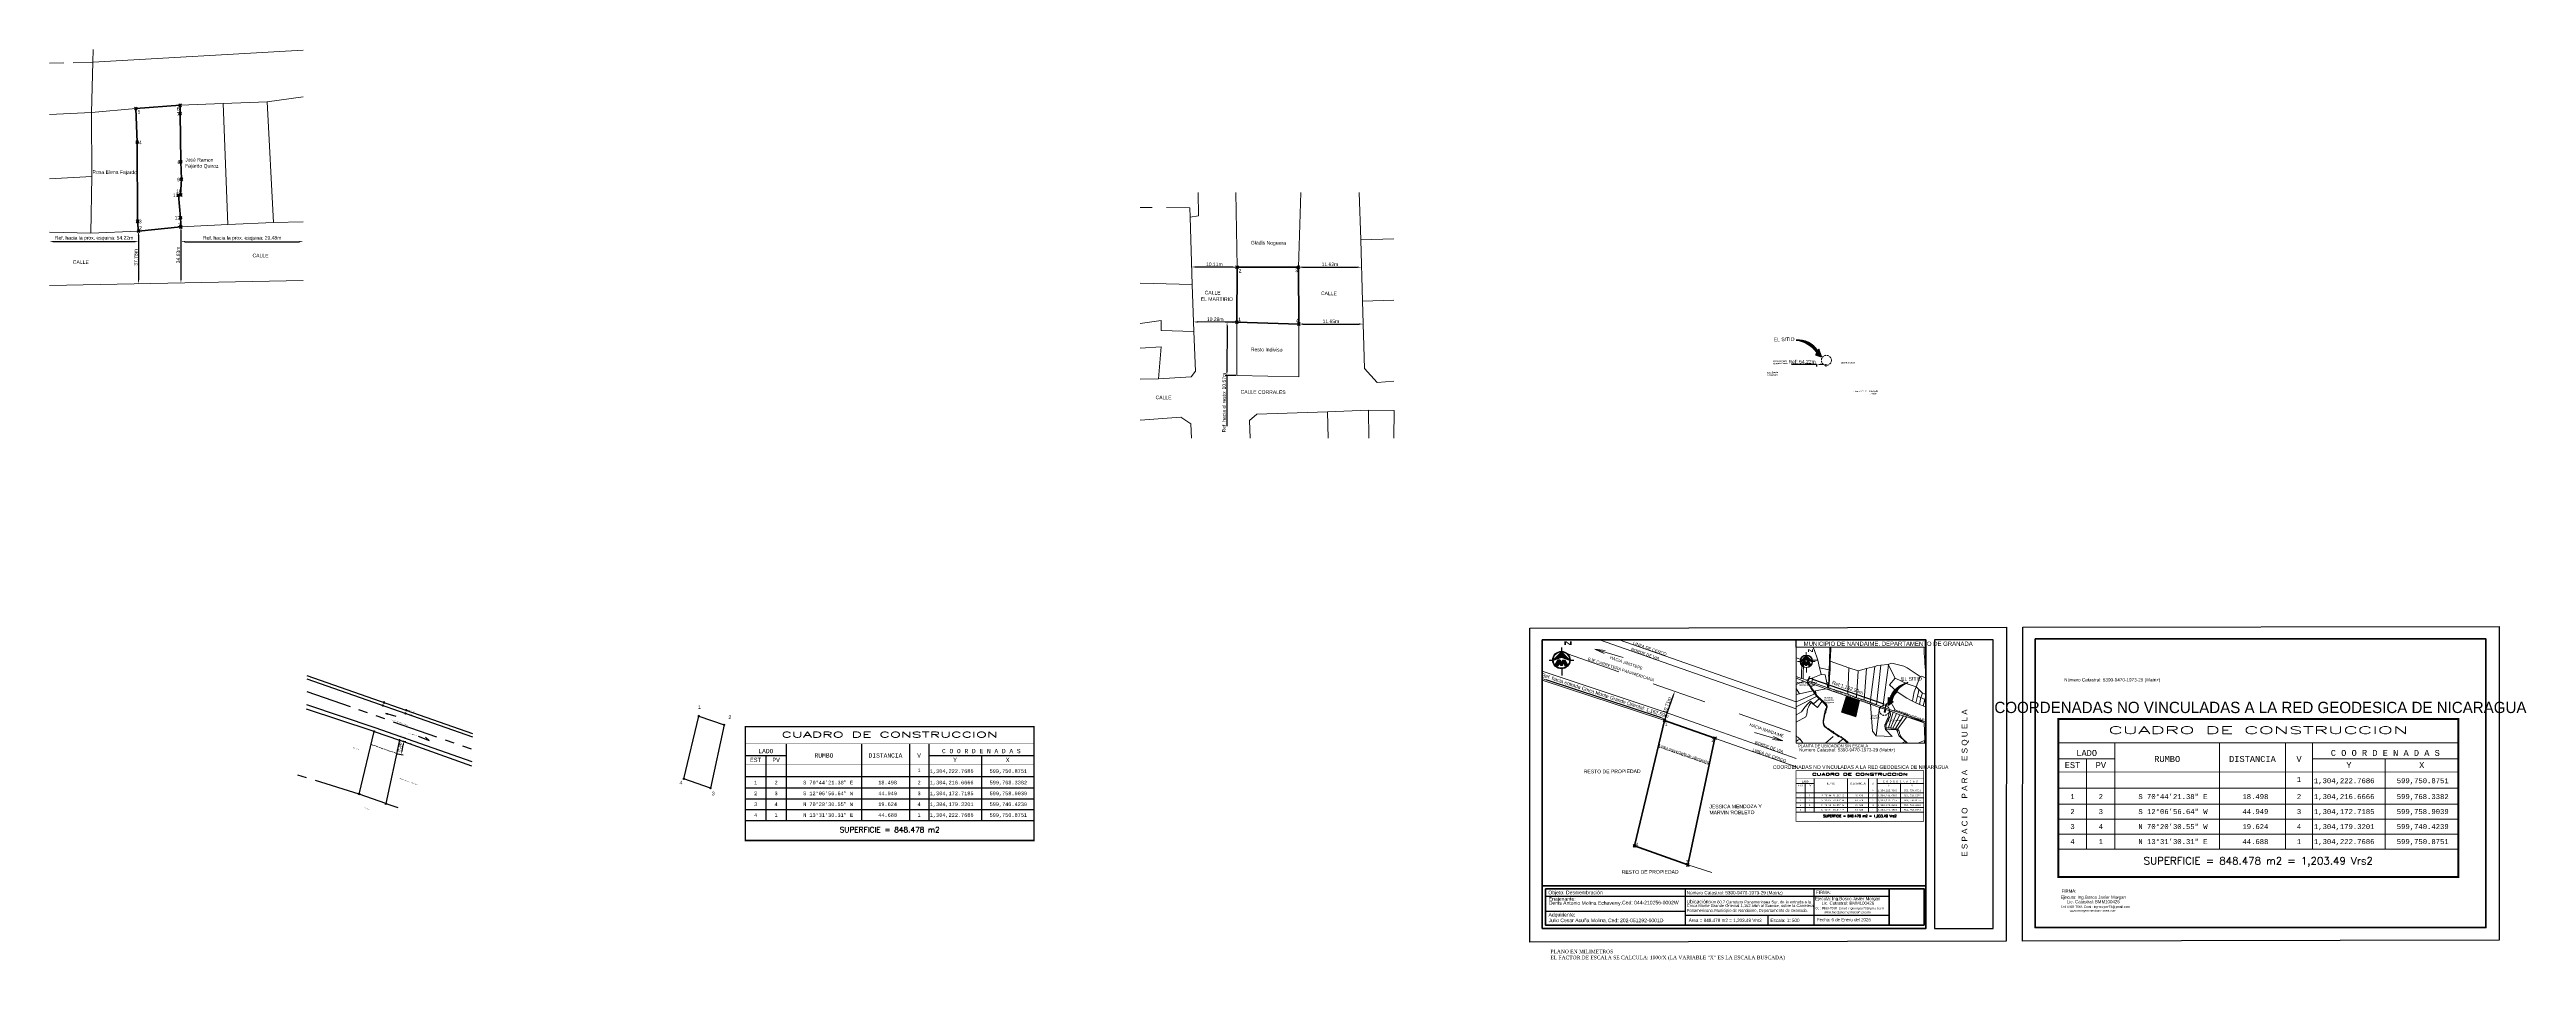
# Paper-space layout 'LAMINA DE TRABAJO' of a CAD drawing. Header units: millimetres. Extents: x 612925 to 614641, y 1317922 to 1320746.
# Drawn here: x 612925 to 614641, y 1320115 to 1320746 of the extents above; entities outside this region: 1.
# The model-space entities are those that its viewports show. They can reach past a viewport. Long polylines and large blocks are cut down to what shows.
import ezdxf
from ezdxf.enums import TextEntityAlignment as Align

# ---------------------------------------------------------------- set-up
doc = ezdxf.new("R2010")
doc.units = ezdxf.units.MM
doc.header["$PDMODE"] = 35
doc.header["$PDSIZE"] = 0.5
for name, pattern in [('DASHED2', [0.375, 0.25, -0.125]), ('DGN Style 2', [90.06457, 54.038742, -36.025828]), ('HIDDEN', [0.375, 0.25, -0.125]), ('PHANTOM', [63.5, 31.75, -6.35, 6.35, -6.35, 6.35, -6.35])]:
    doc.linetypes.add(name, pattern=pattern)
for name, color, linetype in [('0 - TEXTO', 5, 'Continuous'), ('2', 7, 'Continuous'), ('6', 7, 'Continuous'), ('C-ANNO-MATC-TEXT', 150, 'Continuous'), ('CVL_CUADCON', 1, 'Continuous'), ('CVL_CUADCON_LIN', 8, 'Continuous'), ('CVL_CUADCON_TIT', 1, 'Continuous'), ('CVL_CUADCON_TX', 2, 'Continuous'), ('CVL_PUNTO', 250, 'Continuous'), ('CVL_PUNTO_NUM', 2, 'Continuous'), ('NORTE', 1, 'Continuous'), ('TEXTOS', 2, 'Continuous')]:
    doc.layers.add(name, color=color, linetype=linetype)
for name, color, linetype, lineweight in [('coor', 174, 'Continuous', 100), ('Nivel 2', 7, 'Continuous', 0), ('Nivel 6', 7, 'Continuous', 0), ('punto', 174, 'Continuous', 100)]:
    doc.layers.add(name, color=color, linetype=linetype, lineweight=lineweight)
doc.styles.add('HECTOR LOPEZ', font='arial.ttf')
doc.styles.add('HUECA1', font='HUECA1.shx')
doc.styles.add('LOPEZ', font='TCCM____.TTF')
doc.styles.add('MONOTXT4', font='Monotxt4.shx')
doc.styles.get("Standard").update_dxf_attribs({"font": 'TCCM____.TTF'})
doc.styles.add('Style-ENGINEERING', font='ENGINEERING.shx')
doc.dimstyles.new('COTA PARA REFERENCIA DE CALLES', dxfattribs={"dimtxt": 2.5, "dimasz": 2.8, "dimexe": 1.25, "dimexo": 0.625, "dimtad": 1, "dimtxsty": 'Standard', "dimcen": 2.5, "dimse1": 1, "dimse2": 1, "dimadec": 0, "dimazin": 0, "dimtfac": 1, "dimtmove": 0, "dimatfit": 3, "dimfxl": 1, "dimarcsym": 0})
doc.dimstyles.new('ISO-25', dxfattribs={"dimtxt": 2.5, "dimasz": 2.5, "dimexe": 1.25, "dimexo": 0.625, "dimtad": 1, "dimtxsty": 'Standard', "dimcen": 2.5, "dimadec": 0, "dimazin": 0, "dimtfac": 1, "dimtmove": 0, "dimatfit": 3, "dimfxl": 1, "dimarcsym": 0})

# ---------------------------------------------------------------- blocks, each defined once
blk = doc.blocks.new('*D302')
at = {"color": 0, "lineweight": -2, "transparency": 16777216}
blk.add_line((613744.7, 1320557), (613720.3, 1320557.2), dxfattribs=at)
at = {"color": 0, "lineweight": 0, "transparency": 16777216}
for points in [[(613720.3, 1320557.6), (613720.3, 1320556.7), (613717.5, 1320557.2)], [(613744.7, 1320557.5), (613744.7, 1320556.5), (613747.5, 1320557)]]:
    blk.add_solid(points, dxfattribs=at)
at = {"layer": 'Defpoints', "color": 0, "lineweight": 0, "transparency": 16777216}
for p in [(613717.5, 1320557.2), (613717.5, 1320557.2), (613747.5, 1320557)]:
    blk.add_point(p, dxfattribs=at)
at = {"color": 0, "transparency": 16777216, "insert": (613732.5, 1320559), "char_height": 2.5, "attachment_point": 5, "rotation": 359.5998}
blk.add_mtext('10.28m', dxfattribs=at)
blk = doc.blocks.new('*D303')
at = {"color": 0, "lineweight": -2, "transparency": 16777216}
blk.add_line((613744.8, 1320595.1), (613718.9, 1320595.2), dxfattribs=at)
at = {"color": 0, "lineweight": 0, "transparency": 16777216}
for points in [[(613718.9, 1320595.7), (613718.9, 1320594.8), (613716.1, 1320595.3)], [(613744.8, 1320595.6), (613744.8, 1320594.7), (613747.6, 1320595.1)]]:
    blk.add_solid(points, dxfattribs=at)
at = {"layer": 'Defpoints', "color": 0, "lineweight": 0, "transparency": 16777216}
for p in [(613716.1, 1320595.3), (613716.1, 1320595.2), (613747.6, 1320595.1)]:
    blk.add_point(p, dxfattribs=at)
at = {"color": 0, "transparency": 16777216, "insert": (613731.9, 1320597.1), "char_height": 2.5, "attachment_point": 5, "rotation": 359.7657}
blk.add_mtext('10.11m', dxfattribs=at)
blk = doc.blocks.new('*D304')
at = {"color": 0, "lineweight": -2, "transparency": 16777216}
blk.add_line((613793, 1320595.1), (613831, 1320595.1), dxfattribs=at)
at = {"color": 0, "lineweight": 0, "transparency": 16777216}
for points in [[(613793, 1320595.6), (613793, 1320594.7), (613790.2, 1320595.1)], [(613831, 1320595.6), (613831, 1320594.7), (613833.8, 1320595.1)]]:
    blk.add_solid(points, dxfattribs=at)
at = {"layer": 'Defpoints', "color": 0, "lineweight": 0, "transparency": 16777216}
for p in [(613790.2, 1320595.1), (613833.8, 1320595.1), (613833.8, 1320595.1)]:
    blk.add_point(p, dxfattribs=at)
at = {"color": 0, "transparency": 16777216, "insert": (613812, 1320597.1), "char_height": 2.5, "attachment_point": 5, "rotation": 359.9955}
blk.add_mtext('11.62m', dxfattribs=at)
blk = doc.blocks.new('*D305')
at = {"color": 0, "lineweight": -2, "transparency": 16777216}
blk.add_line((613793.2, 1320555.7), (613832.2, 1320555.7), dxfattribs=at)
at = {"color": 0, "lineweight": 0, "transparency": 16777216}
for points in [[(613793.2, 1320556.2), (613793.2, 1320555.3), (613790.4, 1320555.7)], [(613832.2, 1320556.2), (613832.2, 1320555.3), (613835, 1320555.7)]]:
    blk.add_solid(points, dxfattribs=at)
at = {"layer": 'Defpoints', "color": 0, "lineweight": 0, "transparency": 16777216}
for p in [(613790.4, 1320555.7), (613835, 1320555.7), (613835, 1320555.7)]:
    blk.add_point(p, dxfattribs=at)
at = {"color": 0, "transparency": 16777216, "insert": (613812.7, 1320557.6), "char_height": 2.5, "attachment_point": 5, "rotation": 0.0082}
blk.add_mtext('11.65m', dxfattribs=at)
blk = doc.blocks.new('*D307')
at = {"color": 0, "lineweight": -2, "transparency": 16777216}
for p, q in [((613746.9, 1320557), (613739.4, 1320557)), ((613740.7, 1320554.5), (613740.6, 1320522.6)), ((613746.8, 1320520.1), (613739.3, 1320520.1)), ((613740.6, 1320520.1), (613740.5, 1320485))]:
    blk.add_line(p, q, dxfattribs=at)
at = {"color": 0, "lineweight": 0, "transparency": 16777216}
for points in [[(613740.3, 1320554.5), (613741.1, 1320554.5), (613740.7, 1320557)], [(613740.2, 1320522.6), (613741, 1320522.6), (613740.6, 1320520.1)]]:
    blk.add_solid(points, dxfattribs=at)
at = {"layer": 'Defpoints', "color": 0, "lineweight": 0, "transparency": 16777216}
for p in [(613740.7, 1320557), (613747.5, 1320557), (613747.4, 1320520.1)]:
    blk.add_point(p, dxfattribs=at)
at = {"color": 0, "transparency": 16777216, "insert": (613738.6, 1320501.3), "char_height": 2.5, "attachment_point": 5, "rotation": 89.8421}
blk.add_mtext('Ref. hacia el resto: 10.57m', dxfattribs=at)
blk = doc.blocks.new('*D309')
at = {"color": 0, "lineweight": -2, "transparency": 16777216}
for p, q in [((614149.3, 1320527.7), (614131.9, 1320527.7)), ((614149.3, 1320527.6), (614149.3, 1320526.4)), ((614153.1, 1320527.7), (614151.8, 1320527.7)), ((614155.6, 1320528), (614155.6, 1320526.4))]:
    blk.add_line(p, q, dxfattribs=at)
at = {"color": 0, "lineweight": 13, "transparency": 16777216}
for points in [[(614151.8, 1320528.1), (614151.8, 1320527.3), (614149.3, 1320527.7)], [(614153.1, 1320528.1), (614153.1, 1320527.3), (614155.6, 1320527.7)]]:
    blk.add_solid(points, dxfattribs=at)
at = {"layer": 'Defpoints', "color": 0, "lineweight": 13, "transparency": 16777216}
for p in [(614149.3, 1320528.2), (614149.3, 1320527.7), (614155.6, 1320528.6)]:
    blk.add_point(p, dxfattribs=at)
at = {"color": 0, "lineweight": 0, "transparency": 16777216, "insert": (614139.3, 1320529.6), "char_height": 2.5, "attachment_point": 5}
blk.add_mtext('Ref: 54.22m', dxfattribs=at)
blk = doc.blocks.new('*D310')
at = {"color": 0, "lineweight": -2, "transparency": 16777216}
blk.add_line((612986.3, 1320617.3), (612986.3, 1320586.5), dxfattribs=at)
at = {"color": 0, "lineweight": 0, "transparency": 16777216}
for points in [[(612985.8, 1320617.3), (612986.8, 1320617.3), (612986.3, 1320620.1)], [(612985.8, 1320586.5), (612986.8, 1320586.5), (612986.3, 1320583.7)]]:
    blk.add_solid(points, dxfattribs=at)
at = {"layer": 'Defpoints', "color": 0, "lineweight": 0, "transparency": 16777216}
for p in [(612986.3, 1320620.1), (612986.3, 1320583.7), (612987, 1320583.7)]:
    blk.add_point(p, dxfattribs=at)
at = {"color": 0, "lineweight": 15, "transparency": 16777216, "insert": (612984.4, 1320601.9), "char_height": 2.5, "attachment_point": 5, "rotation": 90}
blk.add_mtext('37.78m', dxfattribs=at)
blk = doc.blocks.new('*D311')
at = {"color": 0, "lineweight": -2, "transparency": 16777216}
blk.add_line((613015.7, 1320620.2), (613015.7, 1320587), dxfattribs=at)
at = {"color": 0, "lineweight": 0, "transparency": 16777216}
for points in [[(613015.2, 1320620.2), (613016.2, 1320620.2), (613015.7, 1320623)], [(613015.2, 1320587), (613016.2, 1320587), (613015.7, 1320584.2)]]:
    blk.add_solid(points, dxfattribs=at)
at = {"layer": 'Defpoints', "color": 0, "lineweight": 0, "transparency": 16777216}
for p in [(613015.7, 1320623), (613015.7, 1320584.2), (613016.4, 1320584.2)]:
    blk.add_point(p, dxfattribs=at)
at = {"color": 0, "lineweight": 15, "transparency": 16777216, "insert": (613013.8, 1320603.6), "char_height": 2.5, "attachment_point": 5, "rotation": 90}
blk.add_mtext('34.63m', dxfattribs=at)
blk = doc.blocks.new('*D313')
at = {"color": 0, "lineweight": -2, "transparency": 16777216}
blk.add_line((612983.5, 1320612.8), (612927.4, 1320612.8), dxfattribs=at)
at = {"color": 0, "lineweight": 0, "transparency": 16777216}
for points in [[(612927.4, 1320613.3), (612927.4, 1320612.4), (612924.6, 1320612.8)], [(612983.5, 1320613.3), (612983.5, 1320612.4), (612986.3, 1320612.8)]]:
    blk.add_solid(points, dxfattribs=at)
at = {"layer": 'Defpoints', "color": 0, "lineweight": 0, "transparency": 16777216}
for p in [(612924.6, 1320619.3), (612986.3, 1320620.1), (612924.6, 1320612.8)]:
    blk.add_point(p, dxfattribs=at)
at = {"color": 0, "lineweight": 13, "transparency": 16777216, "insert": (612955.5, 1320615.1), "char_height": 2.5, "attachment_point": 5}
blk.add_mtext('Ref. hacia la prox. esquina: 54.22m', dxfattribs=at)
blk = doc.blocks.new('*D314')
at = {"color": 0, "lineweight": -2, "transparency": 16777216}
blk.add_line((613018.5, 1320612.8), (613097.7, 1320612.8), dxfattribs=at)
at = {"color": 0, "lineweight": 0, "transparency": 16777216}
for points in [[(613018.5, 1320613.3), (613018.5, 1320612.4), (613015.7, 1320612.8)], [(613097.7, 1320613.3), (613097.7, 1320612.4), (613100.5, 1320612.8)]]:
    blk.add_solid(points, dxfattribs=at)
at = {"layer": 'Defpoints', "color": 0, "lineweight": 0, "transparency": 16777216}
for p in [(613015.7, 1320623), (613100.5, 1320626.5), (613100.5, 1320612.8)]:
    blk.add_point(p, dxfattribs=at)
at = {"color": 0, "lineweight": 13, "transparency": 16777216, "insert": (613058.1, 1320615.1), "char_height": 2.5, "attachment_point": 5}
blk.add_mtext('Ref. hacia la prox. esquina: 29.48m', dxfattribs=at)
blk = doc.blocks.new('*D317')
at = {"color": 0, "lineweight": -2, "transparency": 16777216}
blk.add_line((614044.9, 1320283.6), (614050.1, 1320298.5), dxfattribs=at)
at = {"color": 0, "lineweight": 13, "transparency": 16777216}
for points in [[(614049.7, 1320298.7), (614050.5, 1320298.4), (614051, 1320301.2)], [(614044.4, 1320283.8), (614045.3, 1320283.4), (614044, 1320281)]]:
    blk.add_solid(points, dxfattribs=at)
at = {"layer": 'Defpoints', "color": 0, "lineweight": 13, "transparency": 16777216}
for p in [(614051, 1320301.2, 1.3), (614051, 1320301.2), (614043.9, 1320281)]:
    blk.add_point(p, dxfattribs=at)
at = {"color": 0, "lineweight": 13, "transparency": 16777216, "insert": (614045.7, 1320291.7), "char_height": 2.5, "attachment_point": 5, "rotation": 70.7092}
blk.add_mtext('10.71m', dxfattribs=at)
blk = doc.blocks.new('*D320')
at = {"color": 0, "lineweight": -2, "transparency": 16777216}
for p, q in [((613165.8, 1320258), (613169.6, 1320257.2)), ((613167.7, 1320267.2), (613171.6, 1320266.4)), ((613168.9, 1320259.9), (613169.8, 1320264.2))]:
    blk.add_line(p, q, dxfattribs=at)
at = {"color": 0, "lineweight": 13, "transparency": 16777216}
for points in [[(613168.5, 1320260), (613169.3, 1320259.8), (613168.4, 1320257.5)], [(613169.4, 1320264.3), (613170.2, 1320264.1), (613170.3, 1320266.6)]]:
    blk.add_solid(points, dxfattribs=at)
at = {"layer": 'Defpoints', "color": 0, "lineweight": 13, "transparency": 16777216}
for p in [(613165.1, 1320258.2, 275.9), (613167.1, 1320267.3, 275.9), (613170.3, 1320266.6)]:
    blk.add_point(p, dxfattribs=at)
at = {"color": 0, "lineweight": 13, "transparency": 16777216, "insert": (613167.2, 1320262.5), "char_height": 2.5, "attachment_point": 5, "rotation": 77.8843}
blk.add_mtext('9,36', dxfattribs=at)
blk = doc.blocks.new('*D321')
at = {"color": 0, "lineweight": -2, "transparency": 16777216}
for p, q in [((614143.2, 1320308), (614144.5, 1320311.7)), ((614146.5, 1320309.7), (614195.2, 1320292.7)), ((614196.7, 1320289.4), (614198, 1320293.1))]:
    blk.add_line(p, q, dxfattribs=at)
at = {"color": 0, "lineweight": 13, "transparency": 16777216}
for points in [[(614146.6, 1320310.1), (614146.3, 1320309.3), (614144.1, 1320310.5)], [(614195.4, 1320293.1), (614195.1, 1320292.3), (614197.6, 1320291.9)]]:
    blk.add_solid(points, dxfattribs=at)
at = {"layer": 'Defpoints', "color": 0, "lineweight": 13, "transparency": 16777216}
for p in [(614143, 1320307.4), (614196.5, 1320288.8), (614197.6, 1320291.9)]:
    blk.add_point(p, dxfattribs=at)
at = {"color": 0, "lineweight": 13, "transparency": 16777216, "insert": (614170.7, 1320303.5), "char_height": 2.5, "attachment_point": 5, "rotation": 340.7856}
blk.add_mtext('Ref:1,162.59m', dxfattribs=at)
blk = doc.blocks.new('*D322')
at = {"color": 0, "lineweight": -2, "transparency": 16777216}
for p, q in [((613959.4, 1320309.5), (613959.9, 1320311.1)), ((614041.9, 1320282.8), (613961.9, 1320309.1)), ((614044.1, 1320281.6), (614044.7, 1320283.2))]:
    blk.add_line(p, q, dxfattribs=at)
at = {"color": 0, "lineweight": 13, "transparency": 16777216}
for points in [[(613962, 1320309.5), (613961.8, 1320308.7), (613959.5, 1320309.9)], [(614042, 1320283.2), (614041.8, 1320282.4), (614044.3, 1320282)]]:
    blk.add_solid(points, dxfattribs=at)
at = {"layer": 'Defpoints', "color": 0, "lineweight": 13, "transparency": 16777216}
for p in [(613959.2, 1320308.9), (613959.5, 1320309.9), (614043.9, 1320281)]:
    blk.add_point(p, dxfattribs=at)
at = {"color": 0, "lineweight": 13, "transparency": 16777216, "insert": (614002.8, 1320298), "char_height": 2.5, "attachment_point": 5, "rotation": 341.7725}
blk.add_mtext('Ref. hacia entrada Cmca Monte Grande Oriental: 1,162.59m', dxfattribs=at)

msp = doc.modelspace()

# ---------------------------------------------------------------- hatches: boundary and pattern name
at = {"lineweight": 13}
h = msp.add_hatch(color=9, dxfattribs=at)
h.dxf.hatch_style = 1
h.paths.add_polyline_path([(614498, 1318662), (614295, 1318732), (614216, 1318479), (614438, 1318409)])
h = msp.add_hatch(color=7, dxfattribs=at)
h.dxf.hatch_style = 1
h.paths.add_polyline_path([(614906, 1318519), (614888, 1318525), (614878, 1318482), (614896, 1318475)])

# ---------------------------------------------------------------- linework, layer by layer
at = {"color": 1, "lineweight": 0}
for p, q in [((613602, 1319291), (613359, 1319380)), ((613596, 1319002), (613602, 1319291)), ((613602, 1319291), (613626, 1319289)), ((613621, 1318995), (613626, 1319289)), ((613626, 1319289), (613848, 1319285)), ((613848, 1319285), (613877, 1319167)), ((613877, 1319167), (614028, 1319138)), ((614042, 1319272), (614050, 1319451)), ((614042, 1319272), (614330, 1319170)), ((614051, 1319495), (614049, 1319534)), ((614050, 1319451), (614051, 1319495)), ((614330, 1319170), (614313, 1318757)), ((614474, 1319121), (614330, 1319170)), ((614474, 1319121), (614606, 1319158)), ((614606, 1319158), (614570, 1318665)), ((614733, 1319191), (614606, 1319158)), ((614660, 1318629), (614733, 1319191)), ((614830, 1319209), (614759, 1318592)), ((614936, 1319222), (614830, 1319209)), ((614858, 1318560), (614945, 1319207)), ((614996, 1319241), (614936, 1319222)), ((614936, 1319222), (614945, 1319207)), ((614945, 1319207), (615052, 1319010)), ((613634, 1318963), (613279, 1319089)), ((613281, 1319117), (613596, 1319002)), ((613634, 1318963), (613479, 1318897)), ((613479, 1318897), (613564, 1318766)), ((613564, 1318766), (613773, 1318812)), ((613621, 1318995), (613596, 1319002)), ((613668, 1318977), (613621, 1318995)), ((613679, 1318942), (613634, 1318963)), ((613668, 1318977), (613771, 1319015)), ((613757, 1318943), (613668, 1318977)), ((613691, 1318943), (613809, 1318903)), ((613809, 1318903), (613742, 1318873)), ((613790, 1318807), (613742, 1318873)), ((613757, 1318943), (613771, 1319015)), ((614004, 1318858), (613757, 1318943)), ((613771, 1319015), (613902, 1319062)), ((613972, 1318844), (613790, 1318807)), ((613809, 1318903), (613972, 1318844)), ((613902, 1319062), (613962, 1319061)), ((613962, 1319061), (613988, 1318934)), ((614666, 1318604), (613972, 1318844)), ((614019, 1318936), (613988, 1318934)), ((613988, 1318934), (614004, 1318858)), ((614004, 1318858), (614015, 1318857)), ((614021, 1318854), (614015, 1318857)), ((614313, 1318757), (614021, 1318854)), ((614449, 1318705), (614474, 1319121)), ((614961, 1318903), (615052, 1319010)), ((615080, 1318795), (614961, 1318903)), ((614963, 1318673), (615080, 1318795)), ((615374, 1318874), (615436, 1319031)), ((615416, 1318834), (615374, 1318874)), ((615399, 1318729), (615415, 1318795)), ((615415, 1318795), (615416, 1318834)), ((615416, 1318834), (615472, 1318775)), ((615436, 1319031), (615455, 1319040)), ((615472, 1318775), (615450, 1318706)), ((615512, 1318767), (615472, 1318775)), ((613564, 1318766), (613166, 1318670)), ((613194, 1318509), (613803, 1318763)), ((613279, 1318441), (613830, 1318724)), ((614313, 1318757), (614449, 1318705)), ((614570, 1318665), (614449, 1318705)), ((614570, 1318665), (614660, 1318629)), ((614759, 1318592), (614660, 1318629)), ((614809, 1318552), (614666, 1318604)), ((614809, 1318552), (614755, 1318113)), ((614759, 1318592), (614858, 1318560)), ((614888, 1318525, 276), (614809, 1318552)), ((615024, 1318503), (614858, 1318560)), ((614962, 1318500), (614906, 1318519)), ((615019, 1318479), (614946, 1318235)), ((614973, 1318496), (614962, 1318500)), ((615049, 1318514), (614963, 1318673)), ((614973, 1318496), (615019, 1318479)), ((614980, 1318232), (615072, 1318459)), ((615124, 1318440), (615012, 1318232)), ((615072, 1318459), (615019, 1318479)), ((615049, 1318514), (615024, 1318503)), ((615024, 1318503), (615075, 1318483)), ((615079, 1318502), (615049, 1318514)), ((615054, 1318225), (615178, 1318423)), ((615072, 1318459), (615124, 1318440)), ((615079, 1318502), (615075, 1318483)), ((615075, 1318483), (615246, 1318421)), ((615258, 1318437), (615079, 1318502)), ((615231, 1318407), (615085, 1318215)), ((615178, 1318423), (615124, 1318440)), ((615178, 1318423), (615231, 1318407)), ((615500, 1318314), (615231, 1318407)), ((615246, 1318421), (615258, 1318437)), ((615625, 1318298), (615246, 1318421)), ((615319, 1318650), (615373, 1318623)), ((615373, 1318623), (615399, 1318729)), ((615373, 1318623), (615430, 1318601)), ((615450, 1318706), (615399, 1318729)), ((615430, 1318601), (615450, 1318706)), ((615430, 1318601), (615487, 1318578)), ((615513, 1318677), (615450, 1318706)), ((615487, 1318578), (615513, 1318677)), ((615487, 1318578), (615536, 1318555)), ((615606, 1318743), (615512, 1318767)), ((615536, 1318555), (615568, 1318653)), ((615536, 1318555), (615590, 1318534)), ((613320, 1317897), (613539, 1318043)), ((613498, 1318124), (613526, 1318097)), ((613578, 1318061), (613539, 1318043)), ((613731, 1317801), (614089, 1318100)), ((613859, 1317748), (614241, 1318066)), ((614178, 1318099), (614129, 1318131)), ((614193, 1318101), (614241, 1318066)), ((614305, 1318004), (614341, 1317965)), ((614755, 1318113), (615004, 1318101)), ((614899, 1318212), (615004, 1318101)), ((615012, 1318232), (614980, 1318232)), ((615012, 1318232), (615054, 1318225)), ((615085, 1318215), (615054, 1318225)), ((615297, 1317958), (615507, 1318039)), ((615500, 1318314), (615513, 1318057)), ((615633, 1318264), (615500, 1318314)), ((615582, 1318105), (615524, 1318054)), ((615655, 1317895), (615524, 1318054))]:
    msp.add_line(p, q, dxfattribs=at)
for points in [[(615648, 1319111), (615602, 1319112), (615517, 1319156), (615510, 1319259), (615509, 1319285), (615505, 1319337), (615503, 1319391), (615503, 1319476), (615507, 1319519), (615504, 1319550), (615480, 1319641), (615466, 1319687), (615437, 1319759), (615412, 1319817), (615249, 1319777), (615070, 1320050), (615059, 1320074), (615047, 1320108), (615039, 1320130), (615027, 1320164), (615008, 1320169), (614866, 1320181), (614843, 1320380)], [(613719, 1319593), (613792, 1319451), (613848, 1319285)], [(613877, 1319167), (613903, 1319068), (613902, 1319062)], [(614021, 1318854), (614020, 1318867), (614020, 1318886), (614023, 1318907), (614025, 1318926), (614027, 1318940), (614030, 1318959), (614032, 1318982), (614033, 1319002), (614033, 1319021), (614033, 1319043), (614036, 1319069), (614037, 1319099), (614039, 1319125), (614040, 1319157), (614040, 1319190), (614042, 1319211), (614042, 1319229), (614043, 1319245), (614042, 1319272)], [(614028, 1319138), (614025, 1319183), (614030, 1319223), (614031, 1319257), (614033, 1319299), (614033, 1319331), (614033, 1319366), (614036, 1319406), (614037, 1319441), (614037, 1319468), (614037, 1319494), (614036, 1319528)], [(614733, 1319191), (614774, 1319203), (614830, 1319209)], [(615436, 1319031), (615235, 1319167), (615185, 1319193), (614996, 1319241)], [(613773, 1318812), (613757, 1318834), (613743, 1318852), (613734, 1318864), (613725, 1318881), (613718, 1318891), (613705, 1318907), (613695, 1318918), (613687, 1318932), (613679, 1318942)], [(613742, 1318873), (613732, 1318888), (613725, 1318895), (613719, 1318903), (613713, 1318910), (613705, 1318918), (613691, 1318943)], [(613803, 1318763), (613795, 1318777), (613791, 1318785), (613788, 1318793), (613781, 1318801), (613773, 1318812)], [(613790, 1318807), (613795, 1318796), (613803, 1318785), (613816, 1318765), (613824, 1318752), (613841, 1318734), (613856, 1318719), (613867, 1318709), (613881, 1318696), (613892, 1318686), (613907, 1318673), (613921, 1318660), (613940, 1318644), (613951, 1318631), (613962, 1318620), (613972, 1318609), (613978, 1318603), (613987, 1318590), (613993, 1318577), (613995, 1318569), (613996, 1318556), (613992, 1318541), (613985, 1318529), (613982, 1318518), (613980, 1318508), (613975, 1318492), (613972, 1318477), (613960, 1318452), (613952, 1318409), (613949, 1318387), (613945, 1318371), (613942, 1318354), (613940, 1318333), (613940, 1318321), (613942, 1318307), (613943, 1318298), (613946, 1318287), (613951, 1318278), (613955, 1318272), (613957, 1318268), (613964, 1318259), (613973, 1318251), (613982, 1318245), (613991, 1318238), (614002, 1318230), (614011, 1318224), (614030, 1318210), (614044, 1318202), (614075, 1318183), (614086, 1318178), (614098, 1318164), (614112, 1318155), (614128, 1318145), (614144, 1318133), (614157, 1318126), (614170, 1318117), (614187, 1318107), (614197, 1318099)], [(614015, 1318857), (614014, 1318870), (614017, 1318906), (614018, 1318920), (614019, 1318936)], [(614028, 1319138), (614026, 1319129), (614023, 1319107), (614022, 1319084), (614019, 1319057), (614018, 1319043), (614019, 1319027), (614019, 1319008), (614019, 1318995), (614020, 1318984), (614019, 1318966), (614019, 1318956), (614019, 1318936), (614019, 1318936)], [(615052, 1319010), (615238, 1318922), (615374, 1318874)], [(615319, 1318650), (615230, 1318695), (615080, 1318795)], [(615374, 1318874), (615346, 1318798), (615331, 1318715), (615319, 1318650)], [(615455, 1319040), (615572, 1318993), (615572, 1318982), (615613, 1318965)], [(613416, 1318391), (613472, 1318419), (613522, 1318443), (613594, 1318483), (613647, 1318559), (613688, 1318603), (613735, 1318649), (613782, 1318611), (613870, 1318686)], [(613452, 1318292), (613663, 1318406), (613680, 1318450), (613692, 1318524), (613706, 1318555), (613717, 1318584), (613747, 1318629), (613847, 1318550), (613913, 1318647)], [(613830, 1318724), (613823, 1318733), (613819, 1318740), (613814, 1318749), (613808, 1318758), (613803, 1318763)], [(613870, 1318686), (613864, 1318693), (613855, 1318701), (613845, 1318711), (613830, 1318724)], [(613913, 1318647), (613902, 1318661), (613898, 1318666), (613887, 1318675), (613878, 1318680), (613870, 1318686)], [(614129, 1318131), (614111, 1318144), (614099, 1318150), (614088, 1318157), (614071, 1318168), (614060, 1318177), (614046, 1318188), (614021, 1318206), (614007, 1318216), (613993, 1318226), (613977, 1318237), (613963, 1318247), (613951, 1318258), (613945, 1318271), (613940, 1318287), (613935, 1318307), (613932, 1318317), (613931, 1318332), (613933, 1318352), (613939, 1318374), (613941, 1318392), (613943, 1318407), (613946, 1318422), (613950, 1318440), (613954, 1318460), (613958, 1318475), (613961, 1318486), (613964, 1318501), (613966, 1318507), (613970, 1318521), (613973, 1318530), (613977, 1318537), (613983, 1318547), (613985, 1318557), (613985, 1318561), (613985, 1318565), (613982, 1318573), (613975, 1318584), (613965, 1318599), (613954, 1318611), (613936, 1318626), (613925, 1318636), (613913, 1318647)], [(614295, 1318732), (614216, 1318479), (614438, 1318409), (614498, 1318662)], [(614666, 1318604), (614696, 1318187), (614755, 1318113)], [(614962, 1318500), (614961, 1318474), (614958, 1318462), (614953, 1318445), (614945, 1318425), (614942, 1318401), (614935, 1318382), (614927, 1318364), (614917, 1318343), (614911, 1318331), (614905, 1318315), (614899, 1318301), (614896, 1318291), (614892, 1318283), (614890, 1318269), (614891, 1318256), (614893, 1318235), (614899, 1318212)], [(614910, 1318228), (614910, 1318238), (614908, 1318250), (614906, 1318264), (614909, 1318278), (614912, 1318294), (614921, 1318309), (614928, 1318323), (614932, 1318329), (614936, 1318336), (614936, 1318336), (614939, 1318346), (614942, 1318351), (614947, 1318362), (614952, 1318375), (614959, 1318394), (614966, 1318410), (614976, 1318432), (614973, 1318496)], [(615512, 1318767), (615527, 1318736), (615513, 1318677)], [(615568, 1318653), (615556, 1318662), (615551, 1318667), (615544, 1318670), (615533, 1318674), (615513, 1318677)], [(615589, 1318528), (615590, 1318534), (615583, 1318545), (615574, 1318557), (615567, 1318572), (615558, 1318587), (615550, 1318602), (615545, 1318610), (615533, 1318617), (615522, 1318626), (615515, 1318644), (615513, 1318653), (615513, 1318677)], [(613532, 1318099), (613548, 1318084), (613578, 1318061)], [(613578, 1318061), (613601, 1318024), (613643, 1317957), (613677, 1317892)], [(614305, 1318004), (614108, 1317859), (614133, 1317823)], [(614205, 1318101), (614222, 1318087), (614246, 1318071), (614272, 1318052), (614287, 1318041), (614306, 1318024), (614327, 1318001), (614342, 1317982), (614355, 1317963), (614366, 1317947), (614376, 1317924), (614393, 1317892), (614406, 1317863), (614420, 1317822), (614433, 1317791), (614446, 1317764), (614459, 1317742), (614465, 1317733)], [(614241, 1318066), (614258, 1318052), (614274, 1318037), (614289, 1318022), (614305, 1318004)], [(615116, 1318102), (615108, 1318116), (615101, 1318135), (615096, 1318149), (615093, 1318159), (615088, 1318173), (615084, 1318184), (615074, 1318201), (615071, 1318206), (615059, 1318212), (615043, 1318212), (615025, 1318211), (615004, 1318211), (614981, 1318209), (614967, 1318206), (614959, 1318213), (614945, 1318215), (614899, 1318212)], [(614946, 1318235), (614938, 1318235), (614930, 1318235), (614920, 1318232), (614910, 1318228)], [(614916, 1317861), (615041, 1317943), (615207, 1318023)], [(614946, 1318235), (614952, 1318235), (614960, 1318236), (614980, 1318232)], [(615085, 1318215), (615095, 1318205), (615110, 1318185), (615115, 1318166), (615120, 1318148), (615129, 1318130), (615140, 1318102)], [(615125, 1318104), (615146, 1318078), (615168, 1318059), (615207, 1318023)], [(615138, 1318104), (615149, 1318086), (615181, 1318057), (615233, 1318010), (615297, 1317958)], [(615207, 1318023), (615235, 1317997), (615252, 1317979), (615263, 1317965), (615277, 1317955), (615298, 1317945), (615321, 1317930), (615336, 1317916), (615348, 1317899), (615361, 1317885)], [(615524, 1318054), (615516, 1318046), (615514, 1318036), (615512, 1318012), (615511, 1317995), (615510, 1317978), (615508, 1317953), (615506, 1317935), (615504, 1317915), (615502, 1317893), (615501, 1317871), (615471, 1317838)], [(615498, 1317981), (615502, 1317994), (615507, 1318013), (615507, 1318029), (615507, 1318039)], [(615507, 1318039), (615510, 1318050), (615516, 1318064), (615531, 1318073), (615546, 1318084), (615636, 1318169)]]:
    msp.add_lwpolyline(points, dxfattribs=at)
at = {"color": 7, "lineweight": 0, "elevation": 276}
msp.add_lwpolyline([(614888, 1318525), (614906, 1318519), (614896, 1318475), (614878, 1318482), (614888, 1318525)], dxfattribs=at)

psp = doc.layouts.new('LAMINA DE TRABAJO')

# ---------------------------------------------------------------- hatches: boundary and pattern name
h = psp.add_hatch()
h.set_pattern_fill('ANGLE', scale=0.069121, angle=-6.78704372)
h.set_pattern_definition([(353.21296, (614017.2611, 1320441.3046), (0.0570583, 0.4794271), [0.3511349, -0.1316756]), (83.21296, (614017.2611, 1320441.3046), (-0.4794271, 0.0570583), [0.3511349, -0.1316756])])
edge = h.paths.add_edge_path()
edge.add_arc((614133.07143, 1320525.52468), 19.24616, 32.06380475, 83.8383889, ccw=False)
edge.add_line((614149.38173, 1320535.74177), (614148.64282, 1320534.52491))
edge.add_line((614148.64282, 1320534.52491), (614152.68217, 1320533.07617))
edge.add_line((614152.68217, 1320533.07617), (614150.87725, 1320538.30374))
edge.add_line((614150.87725, 1320538.30374), (614150.2602, 1320537.20546))
edge.add_arc((614136.16677, 1320527.68066), 17.01019, 34.05209675, 93.47010306)
h = psp.add_hatch()
h.set_pattern_fill('ANGLE', scale=0.069121, angle=-6.78704372)
h.set_pattern_definition([(353.21296, (614057.43727, 1320198.7582), (0.0570583, 0.4794271), [0.3511349, -0.1316756]), (83.21296, (614057.43727, 1320198.7582), (-0.4794271, 0.0570583), [0.3511349, -0.1316756])])
edge = h.paths.add_edge_path()
edge.add_arc((614219.78347, 1320289.51566), 19.24616, 112.15487025, 163.9294544)
edge.add_line((614201.28942, 1320294.8434), (614202.335, 1320293.87723))
edge.add_line((614202.335, 1320293.87723), (614198.85116, 1320291.37163))
edge.add_line((614198.85116, 1320291.37163), (614199.1459, 1320296.89416))
edge.add_line((614199.1459, 1320296.89416), (614200.04166, 1320296.0084))
edge.add_arc((614216.21391, 1320290.73535), 17.01019, 102.52315609, 161.9411624, ccw=False)
at = {"layer": 'TEXTOS'}
h = psp.add_hatch(color=7, dxfattribs=at)
h.dxf.hatch_style = 1
h.paths.add_polyline_path([(613972.45742, 1320324.80007), (613978.16463, 1320322.85982), (613972.46564, 1320328.5986), (613966.73707, 1320322.8802)])
at = {"layer": 'TEXTOS', "true_color": 0x000000}
h = psp.add_hatch(color=18, dxfattribs=at)
h.dxf.hatch_style = 1
h.paths.add_polyline_path([(614142.13102, 1320323.32573), (614146.23297, 1320321.93122), (614142.13692, 1320326.05586), (614138.01962, 1320321.94586)])
at = {"layer": 'TEXTOS'}
h = psp.add_hatch(color=5, dxfattribs=at)
h.dxf.hatch_style = 1
h.paths.add_polyline_path([(613968.38129, 1320319.70544), (613970.13582, 1320319.70544), (613970.89808, 1320322.13983), (613971.76439, 1320319.70544), (613973.09573, 1320319.70544), (613973.96204, 1320322.13983), (613974.7243, 1320319.70544), (613976.47883, 1320319.70544), (613974.91601, 1320322.66088), (613973.37358, 1320322.71385), (613972.4466, 1320321.00212), (613971.51534, 1320322.66088), (613969.94411, 1320322.66088)])
h = psp.add_hatch(color=5, dxfattribs=at)
h.dxf.hatch_style = 1
h.paths.add_polyline_path([(613970.85232, 1320321.72562), (613971.79909, 1320319.35268), (613971.77575, 1320319.70544), (613971.76439, 1320319.70544), (613970.89808, 1320322.13983), (613970.21423, 1320319.95585), (613970.14588, 1320319.72502), (613970.14195, 1320319.72502), (613970.13582, 1320319.70544), (613968.39135, 1320319.70544), (613968.39135, 1320319.11429), (613970.13136, 1320319.11429)])
h.paths.add_polyline_path([(613973.10579, 1320319.72502), (613973.10269, 1320319.72502), (613973.09573, 1320319.70544), (613972.45666, 1320319.70544), (613972.45666, 1320319.35268), (613973.11308, 1320319.35268)])
h.paths.add_polyline_path([(613972.45666, 1320319.70544), (613971.77575, 1320319.70544), (613971.79909, 1320319.35268), (613972.45666, 1320319.35268)])
h.paths.add_polyline_path([(613973.96553, 1320321.72562), (613974.74888, 1320319.11429), (613976.48889, 1320319.11429), (613976.48889, 1320319.70544), (613974.7243, 1320319.70544), (613973.96349, 1320322.13521), (613973.10579, 1320319.72502), (613973.11308, 1320319.35268)])
h = psp.add_hatch(color=5, dxfattribs=at)
h.dxf.hatch_style = 1
h.paths.add_polyline_path([(614139.20138, 1320319.66406), (614140.46241, 1320319.66406), (614141.01027, 1320321.41373), (614141.63292, 1320319.66406), (614142.58979, 1320319.66406), (614143.21243, 1320321.41373), (614143.76029, 1320319.66406), (614145.02133, 1320319.66406), (614143.89808, 1320321.78823), (614142.78949, 1320321.8263), (614142.12324, 1320320.59602), (614141.45392, 1320321.78823), (614140.32462, 1320321.78823)])
h = psp.add_hatch(color=5, dxfattribs=at)
h.dxf.hatch_style = 1
h.paths.add_polyline_path([(614140.97738, 1320321.11603), (614141.65785, 1320319.41052), (614141.64108, 1320319.66406), (614141.63292, 1320319.66406), (614141.01027, 1320321.41373), (614140.51877, 1320319.84404), (614140.46964, 1320319.67814), (614140.46682, 1320319.67814), (614140.46241, 1320319.66406), (614139.20861, 1320319.66406), (614139.20861, 1320319.23918), (614140.4592, 1320319.23918)])
h.paths.add_polyline_path([(614142.59702, 1320319.67814), (614142.5948, 1320319.67814), (614142.58979, 1320319.66406), (614142.13047, 1320319.66406), (614142.13047, 1320319.41052), (614142.60226, 1320319.41052)])
h.paths.add_polyline_path([(614142.13047, 1320319.66406), (614141.64108, 1320319.66406), (614141.65785, 1320319.41052), (614142.13047, 1320319.41052)])
h.paths.add_polyline_path([(614143.21494, 1320321.11603), (614143.77796, 1320319.23918), (614145.02856, 1320319.23918), (614145.02856, 1320319.66406), (614143.76029, 1320319.66406), (614143.21347, 1320321.41041), (614142.59702, 1320319.67814), (614142.60226, 1320319.41052)])

# ---------------------------------------------------------------- linework, layer by layer
at = {"color": 7, "lineweight": 0}
for p, q in [((612983.56612, 1320705.94936), (612985.43784, 1320704.07765)), ((612983.56612, 1320704.07765), (612985.43784, 1320705.94936)), ((613014.12281, 1320708.24495), (613015.99452, 1320706.37324)), ((613014.12281, 1320706.37324), (613015.99452, 1320708.24495)), ((613014.17861, 1320702.511), (613016.05032, 1320700.63929)), ((613014.17861, 1320700.63929), (613016.05032, 1320702.511)), ((612984.47739, 1320682.62753), (612986.3491, 1320680.75582)), ((612984.47739, 1320680.75582), (612986.3491, 1320682.62753)), ((613014.66537, 1320669.15709), (613016.53708, 1320667.28538)), ((613014.66537, 1320667.28538), (613016.53708, 1320669.15709)), ((613015.10828, 1320657.12634), (613016.97999, 1320655.25463)), ((613015.10828, 1320655.25463), (613016.97999, 1320657.12634)), ((613013.13644, 1320645.92368), (613015.00815, 1320644.05197)), ((613013.13644, 1320644.05197), (613015.00815, 1320645.92368)), ((613014.55705, 1320646.09792), (613016.42876, 1320644.22621)), ((613014.55705, 1320644.22621), (613016.42876, 1320646.09792)), ((612984.74841, 1320627.84469), (612986.62012, 1320625.97298)), ((612984.74841, 1320625.97298), (612986.62012, 1320627.84469)), ((612985.37274, 1320621.07544), (612987.24445, 1320619.20373)), ((612985.37274, 1320619.20373), (612987.24445, 1320621.07544)), ((613014.53836, 1320630.21001), (613016.41007, 1320628.3383)), ((613014.53836, 1320628.3383), (613016.41007, 1320630.21001)), ((613014.76472, 1320623.92467), (613016.63643, 1320622.05296)), ((613014.76472, 1320622.05296), (613016.63643, 1320623.92467)), ((613746.66309, 1320596.05747), (613748.5348, 1320594.18576)), ((613746.66309, 1320594.18576), (613748.5348, 1320596.05747)), ((613789.26189, 1320596.12771), (613791.1336, 1320594.256)), ((613789.26189, 1320594.256), (613791.1336, 1320596.12771)), ((613746.55807, 1320557.94484), (613748.42978, 1320556.07313)), ((613746.55807, 1320556.07313), (613748.42978, 1320557.94484)), ((613789.48433, 1320556.70812), (613791.35604, 1320554.83641)), ((613789.48433, 1320554.83641), (613791.35604, 1320556.70812)), ((614043.0076, 1320281.89789), (614044.87931, 1320280.02618)), ((614043.0076, 1320280.02618), (614044.87931, 1320281.89789)), ((614077.93366, 1320269.69382), (614079.80538, 1320267.82211)), ((614077.93366, 1320267.82211), (614079.80538, 1320269.69382)), ((614022.10522, 1320195.00082), (614023.97693, 1320193.12911)), ((614022.10522, 1320193.12911), (614023.97693, 1320195.00082)), ((614059.06512, 1320181.79769), (614060.93683, 1320179.92597)), ((614059.06512, 1320179.92597), (614060.93683, 1320181.79769))]:
    psp.add_line(p, q, dxfattribs=at)
at = {"color": 1, "lineweight": 0}
psp.add_line((612924.62095, 1320582.49977), (613100.4994, 1320585.82451), dxfattribs=at)
at = {"color": 5}
for p, q in [((613970.85232, 1320321.72562, -0.00559), (613970.13136, 1320319.11429, -0.00559)), ((613971.2887, 1320320.9899, -0.00559), (613973.54009, 1320320.9899, -0.00559)), ((613973.347, 1320322.73343, -0.00559), (613974.89806, 1320322.73343, -0.00559)), ((614140.97738, 1320321.11603, -0.00267), (614140.4592, 1320319.23918, -0.00267)), ((614141.29102, 1320320.58724, -0.00267), (614142.90917, 1320320.58724, -0.00267)), ((614142.77039, 1320321.84037, -0.00267), (614143.88518, 1320321.84037, -0.00267))]:
    psp.add_line(p, q, dxfattribs=at)
at = {"color": 7, "lineweight": 13}
psp.add_line((613149.65098, 1320273.43644, 276.26011), (613167.11401, 1320267.3344, 275.88143), dxfattribs=at)
at = {"color": 7, "linetype": 'DASHED2', "lineweight": 5, "ltscale": 5}
for p, q in [((613147.46738, 1320264.35862, 276.24101), (613165.1489, 1320258.18025, 275.85759)), ((614039.57465, 1320262.80802, -0.0382), (614074.93768, 1320250.45127, -0.80506))]:
    psp.add_line(p, q, dxfattribs=at)
at = {"color": 3, "linetype": 'PHANTOM', "lineweight": -2}
psp.add_line((613139.19978, 1320229.9879, 276.26011), (613091.56515, 1320244.74636, 276.26011), dxfattribs=at)
at = {"color": 18, "true_color": 0x000000}
for p, q in [((613961.53955, 1320159.24836), (614147.42629, 1320159.24836)), ((614058.13799, 1320164.27286), (614058.13799, 1320139.10746)), ((614147.42629, 1320164.28656), (614147.42629, 1320139.12116)), ((614147.42629, 1320159.24836), (614199.49681, 1320159.24836)), ((614058.13799, 1320146.18517), (614199.49681, 1320146.18517)), ((614115.56977, 1320146.18517), (614115.56977, 1320139.11627))]:
    psp.add_line(p, q, dxfattribs=at)
at = {"lineweight": 50}
psp.add_line((614199.49681, 1320163.88388), (614199.50061, 1320139.12914), dxfattribs=at)
for points in [[(613747.59961, 1320595.07952), (613747.49458, 1320556.96689), (613790.42126, 1320555.65779), (613790.19841, 1320595.14976)], [(614225.07194, 1320136.91619), (613959.19349, 1320136.91619), (613959.19349, 1320166.4813), (614225.07194, 1320166.4813)], [(614223.90688, 1320139.13289), (613961.40789, 1320139.09263), (613961.40789, 1320164.25803), (614223.90688, 1320164.29829)]]:
    psp.add_lwpolyline(points, close=True, dxfattribs=at)
at = {"color": 7}
for points in [[(614135.10977, 1320544.64602, -0.2298324398), (614149.35432, 1320535.72812), (614148.61541, 1320534.51126), (614152.65475, 1320533.06253), (614150.84983, 1320538.2901), (614150.23279, 1320537.19181, 0.2652292882), (614135.10977, 1320544.64602, -60.5978343673)], [(614212.55563, 1320307.33528, 0.2298324398), (614201.31953, 1320294.83783), (614202.36511, 1320293.87166), (614198.88127, 1320291.36607), (614199.17601, 1320296.8886), (614200.07178, 1320296.00283, -0.2652292882), (614212.55563, 1320307.33528, 60.5978343673)]]:
    psp.add_lwpolyline(points, format="xyb", dxfattribs=at)
at = {"color": 1, "lineweight": 15, "flags": 128}
psp.add_lwpolyline([(613680.45683, 1320489.19466), (613708.7477, 1320491.2232), (613715.52497, 1320486.60758), (613716.12847, 1320476.61696)], dxfattribs=at)
at = {"color": 4}
for points in [[(613950.63615, 1320344.9036), (614280.85435, 1320345.56274), (614280.72261, 1320128.01228), (613950.50441, 1320127.35315)], [(614292.18017, 1320345.58535), (614622.39837, 1320346.24448), (614622.26663, 1320128.69402), (614292.04843, 1320128.03489)]]:
    psp.add_lwpolyline(points, close=True, dxfattribs=at)
at = {"color": 7, "lineweight": 53}
for points in [[(613959.19349, 1320336.79887), (614225.07194, 1320336.79887), (614225.07194, 1320136.91619), (613959.19349, 1320136.91619)], [(614300.73751, 1320337.48061), (614613.13622, 1320337.48061), (614613.13622, 1320137.53844), (614300.73751, 1320137.53844)]]:
    psp.add_lwpolyline(points, close=True, dxfattribs=at)
at = {"color": 8, "linetype": 'DGN Style 2', "lineweight": 15, "ltscale": 0.7, "elevation": 1.27121}
psp.add_lwpolyline([(613976.59961, 1320327.23802), (614135.07194, 1320271.77034)], dxfattribs=at)
at = {"color": 7, "lineweight": 13}
for points in [[(614015.33746, 1320324.72909), (613995.63861, 1320330.36068), (614002.72193, 1320329.48236)], [(614015.33746, 1320324.72909), (613995.63861, 1320330.36068), (614002.11583, 1320327.36226)], [(614149.00491, 1320298.92805), (614145.37141, 1320303.77232)], [(614149.00491, 1320298.92805), (614146.8757, 1320300.09073)], [(614149.00491, 1320298.92805), (614148.48473, 1320301.2976)], [(614106.24041, 1320272.63156), (614125.8941, 1320266.84437), (614118.81795, 1320267.77868)], [(614106.24041, 1320272.63156), (614125.8941, 1320266.84437), (614119.4408, 1320269.89392)], [(614213.70219, 1320283.09706), (614223.33726, 1320280.25993), (614219.86823, 1320280.71797)], [(614213.70219, 1320283.09706), (614223.33726, 1320280.25993), (614220.17357, 1320281.75495)]]:
    psp.add_lwpolyline(points, dxfattribs=at)
at = {"color": 1, "linetype": 'ByBlock', "lineweight": 15}
for points, elevation in [([(613998.87983, 1320336.79887), (614135.07194, 1320289.1296)], 0.92324), ([(614012.56884, 1320336.79887), (614135.07194, 1320293.88424)], 3.16038), ([(613959.19349, 1320315.11997), (614044.95633, 1320286.47489), (614080.25499, 1320274.03344), (614135.07194, 1320254.75109)], -552.52023), ([(614079.31325, 1320268.60157), (614135.07194, 1320248.81665)], -0.75738), ([(614060.00176, 1320180.86261), (614076.72902, 1320175.68006)], -8.08372)]:
    psp.add_lwpolyline(points, dxfattribs=dict(at, elevation=elevation))
at = {"color": 7}
for points in [[(614135.07194, 1320331.92462), (614135.07194, 1320336.79887)], [(614230.90128, 1320136.7689), (614271.5922, 1320136.8567), (614271.5922, 1320336.79887), (614230.90071, 1320336.79887), (614230.90128, 1320136.7689)]]:
    psp.add_lwpolyline(points, dxfattribs=at)
at = {"color": 7, "true_color": 0xffffff}
for points, elevation in [([(613102.96922, 1320309.80717), (613217.64684, 1320269.66829)], 276.72173), ([(613102.98889, 1320312.20524), (613217.70772, 1320272.01756)], 277.8403), ([(613149.65098, 1320273.43644), (613148.33116, 1320273.87689), (613102.79744, 1320288.86537)], 276.26011), ([(613167.33548, 1320267.25582), (613217.12647, 1320249.58842)], 275.88143)]:
    psp.add_lwpolyline(points, dxfattribs=dict(at, elevation=elevation))
at = {"color": 1, "linetype": 'ByBlock', "lineweight": 15}
psp.add_lwpolyline([(614043.94423, 1320280.96281), (614041.3046, 1320281.84372), (613959.19349, 1320308.87249)], dxfattribs=at)
at = {"color": 5}
for points, elevation in [([(613971.4966, 1320322.73343), (613969.98218, 1320322.73343), (613968.39135, 1320319.72502), (613970.14588, 1320319.72502), (613970.88552, 1320322.22295), (613971.77445, 1320319.72502), (613973.10579, 1320319.72502)], -0.00559), ([(613970.86671, 1320322.15941), (613970.14588, 1320319.72502), (613968.39135, 1320319.72502), (613969.98218, 1320322.73343), (613971.4966, 1320322.73343), (613972.44012, 1320320.9899), (613973.347, 1320322.73343), (613974.89806, 1320322.73343), (613976.48889, 1320319.72502), (613974.73436, 1320319.72502), (613973.9721, 1320322.15941), (613973.10579, 1320319.72502), (613971.77445, 1320319.72502), (613970.88552, 1320322.22295)], -0.00559), ([(613970.14588, 1320319.72502), (613968.39135, 1320319.72502), (613968.39135, 1320319.11429), (613970.13136, 1320319.11429), (613970.85232, 1320321.72562), (613971.79909, 1320319.35268), (613973.11308, 1320319.35268), (613973.10579, 1320319.72502), (613971.77445, 1320319.72502), (613970.88552, 1320322.22295), (613970.14588, 1320319.72502), (613968.39135, 1320319.72502)], -0.00559), ([(613971.79909, 1320319.35268), (613970.85232, 1320321.72562), (613970.13136, 1320319.11429), (613968.39135, 1320319.11429), (613968.39135, 1320319.72502), (613970.14588, 1320319.72502), (613970.88552, 1320322.22295), (613971.77445, 1320319.72502), (613971.79909, 1320319.35268)], -0.00559), ([(613973.9721, 1320322.15941), (613973.10579, 1320319.72502), (613971.77445, 1320319.72502)], -0.00559), ([(613972.44012, 1320320.9899), (613973.347, 1320322.73343)], -0.00559), ([(613973.11308, 1320319.35268), (613973.96553, 1320321.72562), (613974.74888, 1320319.11429), (613976.48889, 1320319.11429), (613976.48889, 1320319.72502), (613974.73436, 1320319.72502), (613973.9721, 1320322.15941), (613973.10579, 1320319.72502), (613973.11308, 1320319.35268)], -0.00559), ([(613973.38364, 1320322.73343), (613974.89806, 1320322.73343), (613976.48889, 1320319.72502), (613974.73436, 1320319.72502)], -0.00559), ([(614141.44044, 1320321.84037), (614140.35199, 1320321.84037), (614139.20861, 1320319.67814), (614140.46964, 1320319.67814), (614141.00125, 1320321.47348), (614141.64015, 1320319.67814), (614142.59702, 1320319.67814)], -0.00267), ([(614140.98772, 1320321.4278), (614140.46964, 1320319.67814), (614139.20861, 1320319.67814), (614140.35199, 1320321.84037), (614141.44044, 1320321.84037), (614142.11858, 1320320.58724), (614142.77039, 1320321.84037), (614143.88518, 1320321.84037), (614145.02856, 1320319.67814), (614143.76752, 1320319.67814), (614143.21966, 1320321.4278), (614142.59702, 1320319.67814), (614141.64015, 1320319.67814), (614141.00125, 1320321.47348)], -0.00267), ([(614140.46964, 1320319.67814), (614139.20861, 1320319.67814), (614139.20861, 1320319.23918), (614140.4592, 1320319.23918), (614140.97738, 1320321.11603), (614141.65785, 1320319.41052), (614142.60226, 1320319.41052), (614142.59702, 1320319.67814), (614141.64015, 1320319.67814), (614141.00125, 1320321.47348), (614140.46964, 1320319.67814), (614139.20861, 1320319.67814)], -0.00267), ([(614141.65785, 1320319.41052), (614140.97738, 1320321.11603), (614140.4592, 1320319.23918), (614139.20861, 1320319.23918), (614139.20861, 1320319.67814), (614140.46964, 1320319.67814), (614141.00125, 1320321.47348), (614141.64015, 1320319.67814), (614141.65785, 1320319.41052)], -0.00267), ([(614143.21966, 1320321.4278), (614142.59702, 1320319.67814), (614141.64015, 1320319.67814)], -0.00267), ([(614142.11858, 1320320.58724), (614142.77039, 1320321.84037)], -0.00267), ([(614142.60226, 1320319.41052), (614143.21494, 1320321.11603), (614143.77796, 1320319.23918), (614145.02856, 1320319.23918), (614145.02856, 1320319.67814), (614143.76752, 1320319.67814), (614143.21966, 1320321.4278), (614142.59702, 1320319.67814), (614142.60226, 1320319.41052)], -0.00267), ([(614142.79672, 1320321.84037), (614143.88518, 1320321.84037), (614145.02856, 1320319.67814), (614143.76752, 1320319.67814)], -0.00267)]:
    psp.add_lwpolyline(points, dxfattribs=dict(at, elevation=elevation))
at = {"color": 7, "true_color": 0xffffff}
psp.add_lwpolyline([(613102.82317, 1320292.00214), (613150.15702, 1320276.19247), (613167.80636, 1320269.97175), (613217.2044, 1320252.59555)], dxfattribs=at)
at = {"color": 7, "linetype": 'PHANTOM', "elevation": 276.89572}
psp.add_lwpolyline([(613102.89823, 1320301.15239), (613217.42393, 1320261.06669)], dxfattribs=at)
at = {"color": 2, "elevation": 276.26011}
psp.add_lwpolyline([(613149.65098, 1320273.43644), (613167.11401, 1320267.3344), (613157.67974, 1320223.38634), (613139.19978, 1320229.9879), (613149.65098, 1320273.43644)], dxfattribs=at)
at = {"color": 3, "linetype": 'PHANTOM', "lineweight": -2}
for points, elevation in [([(613164.92643, 1320283.68332), (613157.75234, 1320285.92704), (613159.146, 1320285.49117), (613157.75234, 1320285.92704), (613158.8314, 1320285.88161)], 277.8403), ([(613157.67974, 1320223.38634), (613166.04337, 1320220.79506)], 272.21826)]:
    psp.add_lwpolyline(points, dxfattribs=dict(at, elevation=elevation))
at = {"elevation": 276.26011}
psp.add_lwpolyline([(613374.66152, 1320284.10054), (613392.12455, 1320277.9985), (613382.69028, 1320234.05044), (613364.21033, 1320240.652), (613374.66152, 1320284.10054)], dxfattribs=at)
at = {"color": 7, "lineweight": 50}
psp.add_lwpolyline([(614043.94423, 1320280.96281), (614078.8703, 1320268.75875), (614060.00176, 1320180.86261), (614023.04185, 1320194.06574), (614043.94423, 1320280.96281)], dxfattribs=at)
at = {"color": 3, "linetype": 'PHANTOM', "lineweight": -2}
psp.add_lwpolyline([(613180.0964, 1320270.07763), (613187.80324, 1320267.15199), (613185.15536, 1320269.34622)], dxfattribs=at)
at = {"color": 18, "true_color": 0x000000}
psp.add_lwpolyline([(613961.40789, 1320148.95847), (614058.13799, 1320148.95847)], dxfattribs=at)
at = {"color": 7, "lineweight": 0}
for centre in [(612984.50198, 1320705.0135), (613015.05866, 1320707.3091), (613015.11446, 1320701.57514), (612985.41324, 1320681.69168), (613015.60122, 1320668.22124), (613016.04413, 1320656.19048), (613014.07229, 1320644.98782), (613015.49291, 1320645.16206), (612985.68426, 1320626.90884), (612986.3086, 1320620.13958), (613015.47422, 1320629.27416), (613015.70057, 1320622.98882), (613747.59895, 1320595.12161), (613790.19775, 1320595.19185), (613747.49392, 1320557.00898), (613790.42019, 1320555.77227), (614043.94345, 1320280.96203), (614078.86952, 1320268.75797), (614023.04107, 1320194.06497), (614060.00098, 1320180.86183)]:
    psp.add_circle(centre, 0.7521, dxfattribs=at)
at = {"color": 7, "lineweight": 20}
for centre in [(612984.50198, 1320705.0135), (613015.05866, 1320707.3091), (613015.11446, 1320701.57514), (612985.41324, 1320681.69168), (613015.60122, 1320668.22124), (613016.04413, 1320656.19048), (613014.07229, 1320644.98782), (613015.49291, 1320645.16206), (612985.68426, 1320626.90884), (612986.3086, 1320620.13958), (613015.47422, 1320629.27416), (613015.70057, 1320622.98882), (613747.59895, 1320595.12161), (613790.19775, 1320595.19185), (613747.49392, 1320557.00898), (613790.42019, 1320555.77227), (614043.94345, 1320280.96203), (614078.86952, 1320268.75797), (614023.04107, 1320194.06497), (614060.00098, 1320180.86183)]:
    psp.add_circle(centre, 0.4336, dxfattribs=at)
at = {"color": 18, "linetype": 'HIDDEN', "lineweight": 9, "ltscale": 5, "true_color": 0x000000}
for centre in [(614156.08801, 1320530.58261), (614196.26419, 1320288.03619)]:
    psp.add_circle(centre, 3.48304, dxfattribs=at)
at = {"color": 3}
psp.add_circle((613139.22109, 1320230.04519, 272.38387), 0.2, dxfattribs=at)
psp.add_circle((614185.90466, 1320136.85479), 0.165)
at = {"layer": '2', "color": 1, "linetype": 'ByBlock', "lineweight": 0}
for p, q in [((612954.62539, 1320737.15738), (612953.67215, 1320702.2642)), ((612954.62539, 1320737.15738), (612954.75876, 1320745.96254)), ((613100.4994, 1320745.50718), (612954.62539, 1320737.15738)), ((612953.67215, 1320702.2642), (612984.5024, 1320705.01393)), ((612953.91879, 1320657.88864), (612953.67215, 1320702.2642)), ((613015.05908, 1320707.30952), (613044.97969, 1320708.47691)), ((613044.97969, 1320708.47691), (613075.46997, 1320709.70012)), ((613048.1793, 1320624.67242), (613044.97969, 1320708.47691)), ((613100.4994, 1320713.27079), (613075.46997, 1320709.70012)), ((613075.46997, 1320709.70012), (613079.77067, 1320626.15074)), ((612953.2542, 1320618.79297), (612953.91879, 1320657.88864)), ((612986.30902, 1320620.14), (612953.2542, 1320618.79297)), ((613048.1793, 1320624.67242), (613015.701, 1320622.98924)), ((613079.77067, 1320626.15074), (613048.1793, 1320624.67242))]:
    psp.add_line(p, q, dxfattribs=at)
at = {"layer": '2', "color": 1, "lineweight": 15}
for p, q in [((613688.81399, 1320636.49445), (613680.45683, 1320636.53485)), ((613714.81955, 1320636.36872), (613698.65785, 1320636.44686)), ((613715.02953, 1320629.76938), (613714.81955, 1320636.36872)), ((613720.74729, 1320646.93452), (613720.95227, 1320630.6493)), ((613747.59961, 1320595.07952), (613746.78465, 1320646.93452)), ((613791.77129, 1320646.93452), (613790.19841, 1320595.14976)), ((613832.24249, 1320646.93452), (613833.3477, 1320614.01096)), ((613720.95227, 1320630.6493), (613715.02953, 1320629.76938)), ((613715.02953, 1320629.76938), (613716.50938, 1320583.22737)), ((613833.3477, 1320614.01096), (613834.46425, 1320571.52854)), ((613716.50938, 1320583.22737), (613680.45683, 1320583.99396)), ((613717.72926, 1320550.56397), (613716.50938, 1320583.22737)), ((613834.46425, 1320571.52854), (613856.33528, 1320572.20642)), ((613680.45683, 1320556.06624), (613694.9882, 1320558.22321)), ((613694.9882, 1320558.22321), (613695.03153, 1320551.2839)), ((613695.03153, 1320551.2839), (613717.72926, 1320550.56397)), ((613747.49458, 1320556.96689), (613747.39296, 1320520.09035)), ((613790.36713, 1320519.0818), (613790.42126, 1320555.65779)), ((613695.10153, 1320539.9417), (613680.45683, 1320538.94617)), ((613693.20838, 1320517.75725), (613695.10153, 1320539.9417)), ((613680.45683, 1320517.63382), (613693.20838, 1320517.75725)), ((613747.39296, 1320520.09035), (613790.36713, 1320519.0818)), ((613838.64995, 1320496.11658), (613810.20357, 1320494.94326)), ((613810.20357, 1320494.94326), (613810.78783, 1320476.61696)), ((613838.64995, 1320496.11658), (613856.43977, 1320495.87659)), ((613838.97456, 1320476.61696), (613838.64995, 1320496.11658)), ((613856.43977, 1320495.87659), (613856.25157, 1320476.61696))]:
    psp.add_line(p, q, dxfattribs=at)
at = {"layer": '2', "color": 1, "lineweight": 0}
psp.add_line((613790.19841, 1320595.14976), (613747.59961, 1320595.07952), dxfattribs=at)
at = {"layer": '2', "color": 1, "linetype": 'ByBlock', "lineweight": 0}
psp.add_lwpolyline([(613100.4994, 1320626.5324), (613079.77067, 1320626.15074)], dxfattribs=at)
at = {"layer": '2', "color": 1, "lineweight": 15}
for points in [[(613856.33528, 1320516.08012), (613844.6399, 1320515.21751), (613835.94077, 1320524.98653), (613834.46425, 1320571.52854)], [(613717.72926, 1320550.56397), (613718.91914, 1320522.98006), (613715.72613, 1320519.06712), (613693.20838, 1320517.75725)], [(613756.61461, 1320476.61696), (613756.20744, 1320488.88332), (613761.43072, 1320493.31661), (613810.20357, 1320494.94326)]]:
    psp.add_lwpolyline(points, dxfattribs=at)
at = {"layer": '6', "color": 1, "linetype": 'ByBlock', "lineweight": 0}
for p, q in [((612934.50547, 1320736.65811), (612924.62095, 1320736.41282)), ((612954.62539, 1320737.15738), (612941.02816, 1320736.81996)), ((612953.67215, 1320702.2642), (612924.62095, 1320701.00944)), ((612953.91879, 1320657.88864), (612924.62095, 1320656.37339)), ((612953.2542, 1320618.79297), (612924.62095, 1320619.32883))]:
    psp.add_line(p, q, dxfattribs=at)
at = {"layer": '6', "color": 1, "lineweight": 15}
psp.add_line((613833.3477, 1320614.01096), (613856.33528, 1320614.79614), dxfattribs=at)
at = {"layer": 'C-ANNO-MATC-TEXT', "color": 7, "linetype": 'ByBlock', "lineweight": 50}
psp.add_lwpolyline([(613015.701, 1320622.98924), (612986.30902, 1320620.14), (612986.11279, 1320621.93131), (612985.68468, 1320626.90926), (612985.41324, 1320681.69168), (612984.5024, 1320705.01393), (613015.05908, 1320707.30952), (613015.11492, 1320701.57469), (613015.60164, 1320668.22166), (613016.04455, 1320656.1909), (613015.49333, 1320645.16249), (613014.07271, 1320644.98824), (613015.47464, 1320629.27458), (613015.674, 1320625.25833), (613015.6912, 1320623.92243)], close=True, dxfattribs=at)
at = {"layer": 'coor', "color": 2}
for p in [(613167.11401, 1320267.3344, 275.88143), (613157.67974, 1320223.38634, 272.21826)]:
    psp.add_point(p, dxfattribs=at)
at = {"layer": 'CVL_CUADCON', "color": 1, "linetype": 'Continuous', "const_width": 1, "flags": 128}
psp.add_lwpolyline([(613406.91799, 1320276.72795), (613606.85049, 1320276.72795), (613606.85049, 1320197.81045), (613406.91799, 1320197.81045)], close=True, dxfattribs=at)
at = {"layer": 'CVL_CUADCON', "color": 7, "linetype": 'Continuous', "lineweight": 0, "flags": 128}
for points, const_width in [([(614316.84686, 1320281.96871), (614593.93549, 1320281.96871), (614593.93549, 1320172.59609), (614316.84686, 1320172.59609)], 1.38591), ([(614135.07194, 1320246.13603), (614223.56849, 1320246.13603), (614223.56849, 1320211.20461), (614135.07194, 1320211.20461)], 0.44263)]:
    psp.add_lwpolyline(points, close=True, dxfattribs=dict(at, const_width=const_width))
at = {"layer": 'CVL_CUADCON', "color": 1, "linetype": 'Continuous', "const_width": 0.375, "flags": 128}
for points in [[(613406.91799, 1320264.85545), (613606.85049, 1320264.85545)], [(613406.91799, 1320250.31045), (613606.85049, 1320250.31045)], [(613406.91799, 1320211.72795), (613606.85049, 1320211.72795)]]:
    psp.add_lwpolyline(points, dxfattribs=at)
at = {"layer": 'CVL_CUADCON', "color": 7, "linetype": 'Continuous', "lineweight": 0, "flags": 128}
for points, const_width in [([(614316.84686, 1320265.51448), (614593.93549, 1320265.51448)], 0.51972), ([(614135.07194, 1320240.88088), (614223.56849, 1320240.88088)], 0.16599), ([(614316.84686, 1320245.35641), (614593.93549, 1320245.35641)], 0.51972), ([(614135.07194, 1320234.44279), (614223.56849, 1320234.44279)], 0.16599), ([(614135.07194, 1320217.36494), (614223.56849, 1320217.36494)], 0.16599), ([(614316.84686, 1320191.8845), (614593.93549, 1320191.8845)], 0.51972)]:
    psp.add_lwpolyline(points, dxfattribs=dict(at, const_width=const_width))
at = {"layer": 'CVL_CUADCON_LIN', "color": 8, "linetype": 'Continuous'}
for p, q in [((613406.91799, 1320256.78545), (613435.24049, 1320256.78545)), ((613421.06799, 1320256.78545), (613421.06799, 1320211.72795)), ((613435.24049, 1320264.85545), (613435.24049, 1320211.72795)), ((613487.41799, 1320264.85545), (613487.41799, 1320211.72795)), ((613520.52549, 1320264.85545), (613520.52549, 1320211.72795)), ((613533.99049, 1320264.85545), (613533.99049, 1320211.72795)), ((613533.99049, 1320256.78545), (613606.85049, 1320256.78545)), ((613570.42049, 1320256.78545), (613570.42049, 1320211.72795)), ((613406.91799, 1320242.17295), (613606.85049, 1320242.17295)), ((613406.91799, 1320234.22795), (613606.85049, 1320234.22795)), ((613406.91799, 1320226.72795), (613606.85049, 1320226.72795)), ((613406.91799, 1320219.22795), (613606.85049, 1320219.22795)), ((613406.91799, 1320211.72795), (613606.85049, 1320211.72795))]:
    psp.add_line(p, q, dxfattribs=at)
at = {"layer": 'CVL_CUADCON_LIN', "color": 7, "linetype": 'Continuous', "lineweight": 0}
for p, q in [((614356.09932, 1320265.51448), (614356.09932, 1320191.8845)), ((614428.41269, 1320265.51448), (614428.41269, 1320191.8845)), ((614474.29673, 1320265.51448), (614474.29673, 1320191.8845)), ((614492.95802, 1320265.51448), (614492.95802, 1320191.8845)), ((614135.07194, 1320237.30884), (614147.60839, 1320237.30884)), ((614141.33519, 1320237.30884), (614141.33519, 1320217.36494)), ((614147.60839, 1320240.88088), (614147.60839, 1320217.36494)), ((614170.70383, 1320240.88088), (614170.70383, 1320217.36494)), ((614185.35827, 1320240.88088), (614185.35827, 1320217.36494)), ((614191.31831, 1320240.88088), (614191.31831, 1320217.36494)), ((614191.31831, 1320237.30884), (614223.56849, 1320237.30884)), ((614207.4434, 1320237.30884), (614207.4434, 1320217.36494)), ((614316.84686, 1320254.33018), (614356.09932, 1320254.33018)), ((614336.4575, 1320254.33018), (614336.4575, 1320191.8845)), ((614492.95802, 1320254.33018), (614593.93549, 1320254.33018)), ((614543.44675, 1320254.33018), (614543.44675, 1320191.8845)), ((614135.07194, 1320230.84087), (614223.56849, 1320230.84087)), ((614135.07194, 1320227.32416), (614223.56849, 1320227.32416)), ((614135.07194, 1320224.00442), (614223.56849, 1320224.00442)), ((614135.07194, 1320220.68468), (614223.56849, 1320220.68468)), ((614316.84686, 1320234.07856), (614593.93549, 1320234.07856)), ((614316.84686, 1320223.0675), (614593.93549, 1320223.0675)), ((614135.07194, 1320217.36494), (614223.56849, 1320217.36494)), ((614316.84686, 1320212.67317), (614593.93549, 1320212.67317)), ((614316.84686, 1320202.27884), (614593.93549, 1320202.27884)), ((614316.84686, 1320191.8845), (614593.93549, 1320191.8845))]:
    psp.add_line(p, q, dxfattribs=at)
at = {"layer": 'CVL_PUNTO', "color": 2}
for p in [(613374.66152, 1320284.10054), (613392.12455, 1320277.9985), (613364.21033, 1320240.652), (613382.69028, 1320234.05044)]:
    psp.add_point(p, dxfattribs=at)
at = {"layer": 'Nivel 2', "color": 1, "linetype": 'ByBlock', "lineweight": 0}
for p, q in [((612954.62539, 1320737.15738), (612953.67215, 1320702.2642)), ((612954.62539, 1320737.15738), (612954.75876, 1320745.96254)), ((613100.4994, 1320745.50718), (612954.62539, 1320737.15738)), ((612953.67215, 1320702.2642), (612984.5024, 1320705.01393)), ((612953.91879, 1320657.88864), (612953.67215, 1320702.2642)), ((613015.05908, 1320707.30952), (613044.97969, 1320708.47691)), ((613044.97969, 1320708.47691), (613075.46997, 1320709.70012)), ((613048.1793, 1320624.67242), (613044.97969, 1320708.47691)), ((613100.4994, 1320713.27079), (613075.46997, 1320709.70012)), ((613075.46997, 1320709.70012), (613079.77067, 1320626.15074)), ((612953.2542, 1320618.79297), (612953.91879, 1320657.88864)), ((612986.30902, 1320620.14), (612953.2542, 1320618.79297)), ((613048.1793, 1320624.67242), (613015.701, 1320622.98924)), ((613079.77067, 1320626.15074), (613048.1793, 1320624.67242))]:
    psp.add_line(p, q, dxfattribs=at)
at = {"layer": 'Nivel 2', "color": 1, "linetype": 'ByBlock', "lineweight": 0, "flags": 128}
psp.add_lwpolyline([(613100.4994, 1320626.5324), (613079.77067, 1320626.15074)], dxfattribs=at)
at = {"layer": 'Nivel 6', "color": 1, "linetype": 'ByBlock', "lineweight": 0}
for p, q in [((612934.50547, 1320736.65811), (612924.62095, 1320736.41282)), ((612954.62539, 1320737.15738), (612941.02816, 1320736.81996)), ((612953.67215, 1320702.2642), (612924.62095, 1320701.00944)), ((612953.91879, 1320657.88864), (612924.62095, 1320656.37339)), ((612953.2542, 1320618.79297), (612924.62095, 1320619.32883))]:
    psp.add_line(p, q, dxfattribs=at)
at = {"layer": 'NORTE', "color": 18, "true_color": 0x000000}
for p, q in [((613972.45666, 1320331.63172, -0.01118), (613972.45666, 1320328.8935, -0.00681)), ((613963.94481, 1320322.72759), (613966.59442, 1320322.72741)), ((613972.67372, 1320316.83736, -0.01489), (613972.67372, 1320312.27852, -0.00762)), ((613978.46958, 1320322.87938, -0.00559), (613981.1192, 1320322.8792, -0.00559)), ((614140.6443, 1320320.26798, -0.00267), (614139.52051, 1320320.26798, -0.00267)), ((614142.80692, 1320320.26798, -0.00267), (614141.43024, 1320320.26798, -0.00267))]:
    psp.add_line(p, q, dxfattribs=at)
at = {"layer": 'NORTE', "color": 0, "lineweight": 18}
for p, q in [((614142.13047, 1320328.23585, -0.00669), (614142.13047, 1320326.26781, -0.00355)), ((614136.01274, 1320321.83618, 0.00135), (614137.9171, 1320321.83604, 0.00135)), ((614142.28648, 1320317.60269, -0.00936), (614142.28648, 1320314.32611, -0.00413)), ((614146.45214, 1320321.94527, -0.00267), (614148.3565, 1320321.94514, -0.00267))]:
    psp.add_line(p, q, dxfattribs=at)
at = {"layer": 'NORTE', "color": 5}
for p, q in [((613968.39135, 1320319.72502, -0.00559), (613969.98218, 1320322.73343, -0.00559)), ((613970.269, 1320320.14082, -0.00559), (613968.61122, 1320320.14082, -0.00559)), ((613970.38889, 1320320.5457, -0.00559), (613968.82532, 1320320.5457, -0.00559)), ((613970.52041, 1320320.9899, -0.00559), (613969.06021, 1320320.9899, -0.00559)), ((613970.52041, 1320320.9899, -0.00559), (613969.06021, 1320320.9899, -0.00559)), ((613970.62564, 1320321.34526, -0.00559), (613969.24812, 1320321.34526, -0.00559)), ((613970.62564, 1320321.34526, -0.00559), (613969.24812, 1320321.34526, -0.00559)), ((613970.73171, 1320321.70348, -0.00559), (613969.43755, 1320321.70348, -0.00559)), ((613970.80885, 1320321.96401, -0.00559), (613969.57532, 1320321.96401, -0.00559)), ((613970.86671, 1320322.15941, -0.00559), (613969.67864, 1320322.15941, -0.00559)), ((613971.72022, 1320322.32224, -0.00559), (613969.76474, 1320322.32224, -0.00559)), ((613971.64938, 1320322.4525, -0.00559), (613969.83363, 1320322.4525, -0.00559)), ((613971.59624, 1320322.5502, -0.00559), (613969.88529, 1320322.5502, -0.00559)), ((613971.5254, 1320322.68046, -0.00559), (613969.95417, 1320322.68046, -0.00559)), ((613969.98218, 1320322.73343, -0.00559), (613971.4966, 1320322.73343, -0.00559)), ((613971.80877, 1320322.15941, -0.00559), (613970.90814, 1320322.15941, -0.00559)), ((613971.91503, 1320321.96401, -0.00559), (613970.97767, 1320321.96401, -0.00559)), ((613972.05672, 1320321.70348, -0.00559), (613971.07039, 1320321.70348, -0.00559)), ((613972.25153, 1320321.34526, -0.00559), (613971.19787, 1320321.34526, -0.00559)), ((613973.55591, 1320320.9899, -0.00559), (613971.32433, 1320320.9899, -0.00559)), ((613973.39784, 1320320.5457, -0.00559), (613971.4824, 1320320.5457, -0.00559)), ((613973.25375, 1320320.14082, -0.00559), (613971.62649, 1320320.14082, -0.00559)), ((613973.68237, 1320321.34526, -0.00559), (613972.62138, 1320321.34526, -0.00559)), ((613973.80985, 1320321.70348, -0.00559), (613972.80863, 1320321.70348, -0.00559)), ((613973.90256, 1320321.96401, -0.00559), (613972.94481, 1320321.96401, -0.00559)), ((613975.2016, 1320322.15941, -0.00559), (613973.04695, 1320322.15941, -0.00559)), ((613975.11549, 1320322.32224, -0.00559), (613973.13207, 1320322.32224, -0.00559)), ((613975.04661, 1320322.4525, -0.00559), (613973.20016, 1320322.4525, -0.00559)), ((613974.99495, 1320322.5502, -0.00559), (613973.25122, 1320322.5502, -0.00559)), ((613974.92607, 1320322.68046, -0.00559), (613973.31932, 1320322.68046, -0.00559)), ((613975.30492, 1320321.96401, -0.00559), (613974.03328, 1320321.96401, -0.00559)), ((613975.44269, 1320321.70348, -0.00559), (613974.11486, 1320321.70348, -0.00559)), ((613975.63212, 1320321.34526, -0.00559), (613974.22703, 1320321.34526, -0.00559)), ((613975.82003, 1320320.9899, -0.00559), (613974.3383, 1320320.9899, -0.00559)), ((613976.05492, 1320320.5457, -0.00559), (613974.47738, 1320320.5457, -0.00559)), ((613976.26902, 1320320.14082, -0.00559), (613974.60416, 1320320.14082, -0.00559)), ((614139.20861, 1320319.67814, -0.00267), (614140.35199, 1320321.84037, -0.00267)), ((614140.73883, 1320320.58724, -0.00267), (614139.68934, 1320320.58724, -0.00267)), ((614140.73883, 1320320.58724, -0.00267), (614139.68934, 1320320.58724, -0.00267)), ((614140.81446, 1320320.84265, -0.00267), (614139.82439, 1320320.84265, -0.00267)), ((614140.81446, 1320320.84265, -0.00267), (614139.82439, 1320320.84265, -0.00267)), ((614140.89069, 1320321.10012, -0.00267), (614139.96054, 1320321.10012, -0.00267)), ((614140.94614, 1320321.28737, -0.00267), (614140.05956, 1320321.28737, -0.00267)), ((614140.98772, 1320321.4278, -0.00267), (614140.13382, 1320321.4278, -0.00267)), ((614141.60117, 1320321.54484, -0.00267), (614140.19571, 1320321.54484, -0.00267)), ((614141.55025, 1320321.63846, -0.00267), (614140.24522, 1320321.63846, -0.00267)), ((614141.51206, 1320321.70868, -0.00267), (614140.28235, 1320321.70868, -0.00267)), ((614141.46115, 1320321.8023, -0.00267), (614140.33185, 1320321.8023, -0.00267)), ((614140.35199, 1320321.84037, -0.00267), (614141.44044, 1320321.84037, -0.00267)), ((614141.66481, 1320321.4278, -0.00267), (614141.0175, 1320321.4278, -0.00267)), ((614141.74119, 1320321.28737, -0.00267), (614141.06748, 1320321.28737, -0.00267)), ((614141.84302, 1320321.10012, -0.00267), (614141.13411, 1320321.10012, -0.00267)), ((614141.98304, 1320320.84265, -0.00267), (614141.22574, 1320320.84265, -0.00267)), ((614142.92054, 1320320.58724, -0.00267), (614141.31663, 1320320.58724, -0.00267)), ((614143.01143, 1320320.84265, -0.00267), (614142.24886, 1320320.84265, -0.00267)), ((614143.10305, 1320321.10012, -0.00267), (614142.38344, 1320321.10012, -0.00267)), ((614143.16969, 1320321.28737, -0.00267), (614142.48132, 1320321.28737, -0.00267)), ((614144.10334, 1320321.4278, -0.00267), (614142.55473, 1320321.4278, -0.00267)), ((614144.04146, 1320321.54484, -0.00267), (614142.61591, 1320321.54484, -0.00267)), ((614143.99195, 1320321.63846, -0.00267), (614142.66484, 1320321.63846, -0.00267)), ((614143.95482, 1320321.70868, -0.00267), (614142.70155, 1320321.70868, -0.00267)), ((614143.90531, 1320321.8023, -0.00267), (614142.75049, 1320321.8023, -0.00267))]:
    psp.add_line(p, q, dxfattribs=at)
at = {"layer": 'NORTE'}
for p, q in [((614140.55813, 1320319.97698, -0.00267), (614139.36663, 1320319.97698, -0.00267)), ((614142.70337, 1320319.97698, -0.00267), (614141.5338, 1320319.97698, -0.00267))]:
    psp.add_line(p, q, dxfattribs=at)
at = {"layer": 'NORTE', "color": 18, "true_color": 0x000000}
psp.add_circle((613972.45588, 1320322.8798, -0.00559), 5.71881, dxfattribs=at)
at = {"layer": 'NORTE', "color": 18, "lineweight": 18, "true_color": 0x000000}
psp.add_circle((614142.12991, 1320321.94557, -0.00267), 4.11029, dxfattribs=at)
at = {"layer": 'punto', "color": 2}
for p in [(613155.66222, 1320291.36383, 276.72173), (613156.38675, 1320293.49919, 277.8403), (613149.65098, 1320273.43644, 276.26011), (613171.2546, 1320285.90627, 276.54906), (613171.75597, 1320288.11513, 277.59051), (613139.22109, 1320230.04519, 272.38387)]:
    psp.add_point(p, dxfattribs=at)
at = {"layer": 'TEXTOS', "color": 7}
psp.add_lwpolyline([(613972.46564, 1320328.5986), (613966.73707, 1320322.8802), (613972.45742, 1320324.80007), (613978.16463, 1320322.85982), (613972.46564, 1320328.5986)], dxfattribs=at)
for points in [[(613972.46522, 1320328.40526), (613967.24559, 1320323.19489), (613972.4577, 1320324.94419), (613977.65792, 1320323.1763)], [(613972.46479, 1320328.21192), (613967.7541, 1320323.50958), (613972.45798, 1320325.08831), (613977.15122, 1320323.49277)], [(613972.46437, 1320328.01857), (613968.26262, 1320323.82428), (613972.45826, 1320325.23242), (613976.64451, 1320323.80925)], [(613972.46395, 1320327.82523), (613968.77114, 1320324.13897), (613972.45854, 1320325.37654), (613976.1378, 1320324.12572)], [(613972.46353, 1320327.63188), (613969.27966, 1320324.45366), (613972.45882, 1320325.52066), (613975.6311, 1320324.4422)], [(613972.46311, 1320327.43854), (613969.78818, 1320324.76836), (613972.4591, 1320325.66478), (613975.12439, 1320324.75867)], [(613972.46268, 1320327.24519), (613970.2967, 1320325.08305), (613972.45938, 1320325.80889), (613974.61768, 1320325.07515)], [(613972.46226, 1320327.05185), (613970.80521, 1320325.39774), (613972.45966, 1320325.95301), (613974.11097, 1320325.39162)], [(613972.46184, 1320326.8585), (613971.31373, 1320325.71243), (613972.45994, 1320326.09713), (613973.60427, 1320325.7081)], [(613972.46142, 1320326.66516), (613971.82225, 1320326.02713), (613972.46023, 1320326.24125), (613973.09756, 1320326.02457)], [(613972.46115, 1320326.54061), (613972.14984, 1320326.22985), (613972.46041, 1320326.33409), (613972.77114, 1320326.22845)]]:
    psp.add_lwpolyline(points, close=True, dxfattribs=at)
at = {"layer": 'TEXTOS', "color": 18, "true_color": 0x000000, "elevation": 0.00135}
psp.add_lwpolyline([(614142.13692, 1320326.05586), (614138.01962, 1320321.94586), (614142.13102, 1320323.32573), (614146.23297, 1320321.93122), (614142.13692, 1320326.05586)], dxfattribs=at)
for points in [[(614142.13662, 1320325.91689), (614138.38511, 1320322.17204), (614142.13122, 1320323.42931), (614145.86878, 1320322.15868)], [(614142.13632, 1320325.77793), (614138.7506, 1320322.39822), (614142.13142, 1320323.5329), (614145.5046, 1320322.38614)], [(614142.13601, 1320325.63897), (614139.11609, 1320322.6244), (614142.13162, 1320323.63648), (614145.14041, 1320322.6136)], [(614142.13571, 1320325.50001), (614139.48157, 1320322.85058), (614142.13182, 1320323.74006), (614144.77622, 1320322.84106)], [(614142.13541, 1320325.36104), (614139.84706, 1320323.07676), (614142.13202, 1320323.84364), (614144.41204, 1320323.06852)], [(614142.1351, 1320325.22208), (614140.21255, 1320323.30294), (614142.13223, 1320323.94722), (614144.04785, 1320323.29598)], [(614142.1348, 1320325.08312), (614140.57804, 1320323.52912), (614142.13243, 1320324.0508), (614143.68366, 1320323.52344)], [(614142.1345, 1320324.94415), (614140.94353, 1320323.7553), (614142.13263, 1320324.15439), (614143.31948, 1320323.7509)], [(614142.13419, 1320324.80519), (614141.30901, 1320323.98148), (614142.13283, 1320324.25797), (614142.95529, 1320323.97836)], [(614142.13389, 1320324.66623), (614141.6745, 1320324.20766), (614142.13303, 1320324.36155), (614142.59111, 1320324.20582)], [(614142.13369, 1320324.57671), (614141.90995, 1320324.35336), (614142.13316, 1320324.42828), (614142.3565, 1320324.35235)]]:
    psp.add_lwpolyline(points, close=True, dxfattribs=at)
at = {"layer": 'TEXTOS', "color": 5}
psp.add_lwpolyline([(613968.38129, 1320319.70544), (613969.94411, 1320322.66088), (613971.51534, 1320322.66088), (613972.4466, 1320321.00212), (613973.37358, 1320322.71385), (613974.91601, 1320322.66088), (613976.47883, 1320319.70544), (613974.7243, 1320319.70544), (613973.96204, 1320322.13983), (613973.09573, 1320319.70544), (613971.76439, 1320319.70544), (613970.89808, 1320322.13983), (613970.13582, 1320319.70544), (613968.38129, 1320319.70544)], dxfattribs=at)
at = {"layer": 'TEXTOS', "color": 5, "elevation": 0.00135}
psp.add_lwpolyline([(614139.20138, 1320319.66406), (614140.32462, 1320321.78823), (614141.45392, 1320321.78823), (614142.12324, 1320320.59602), (614142.78949, 1320321.8263), (614143.89808, 1320321.78823), (614145.02133, 1320319.66406), (614143.76029, 1320319.66406), (614143.21243, 1320321.41373), (614142.58979, 1320319.66406), (614141.63292, 1320319.66406), (614141.01027, 1320321.41373), (614140.46241, 1320319.66406), (614139.20138, 1320319.66406)], dxfattribs=at)
at = {"layer": 'TEXTOS', "color": 18, "true_color": 0x000000}
psp.add_circle((613972.45588, 1320322.8798, -0.00559), 6.0137, dxfattribs=at)
at = {"layer": 'TEXTOS', "color": 0, "lineweight": 18}
psp.add_circle((614142.12991, 1320321.94557, -0.00267), 4.32223, dxfattribs=at)

# ---------------------------------------------------------------- texts
at = {"color": 7, "lineweight": 30, "style": 'LOPEZ'}
for s, p in [('5', (612985.66866, 1320700.89934)), ('6', (613012.82679, 1320702.8916)), ('7', (613012.83503, 1320699.32969)), ('4', (612986.55075, 1320679.54328)), ('8', (613013.32179, 1320665.97579)), ('9', (613012.99915, 1320653.8171)), ('11', (613010.05039, 1320642.96807)), ('10', (613012.33638, 1320645.7584)), ('3', (612986.52941, 1320624.82665)), ('2', (612986.70685, 1320620.36436)), ('12', (613011.31691, 1320627.3378)), ('1', (613013.50088, 1320622.71946)), ('2', (613748.7464, 1320590.69348)), ('3', (613787.83641, 1320590.95736)), ('1', (613748.42978, 1320556.97545)), ('4', (613788.45112, 1320556.15205)), ('1', (614044.01357, 1320276.37384)), ('2', (614076.38923, 1320265.24383)), ('4', (614023.89027, 1320193.10049)), ('3', (614058.50903, 1320181.08805))]:
    psp.add_text(s, height=2.5, dxfattribs=at).set_placement(p, align=Align.BOTTOM_LEFT)
at = {"color": 7, "lineweight": 50, "style": 'HECTOR LOPEZ'}
for s, height, rotation, p in [('Rosa Elena Fajardo', 2.5, 359.43478354, (612954.36723, 1320659.90432)), ('CALLE', 2.5, 359.43478354, (612940.7624, 1320597.51393)), ('CALLE', 2.5, 359.43478354, (613065.28574, 1320601.96595)), ('Gladis Noguera ', 2.5, 359.43478354, (613757.21513, 1320610.91366)), ('EL MARTIRIO ', 2.5, 359.43478354, (613722.45557, 1320571.91505)), ('CALLE', 2.5, 359.43478354, (613725.1718, 1320576.27948)), ('CALLE', 2.5, 359.43478354, (613805.79733, 1320575.79681)), ('Resto Indiviso', 2.5, 359.43478354, (613757.17727, 1320536.87171)), ('CALLE', 2.5, 359.43478354, (613691.13528, 1320503.64945)), ('CALLE CORRALES', 2.5, 359.43478354, (613750.07903, 1320507.48645)), ('C. Francisco Franco', 0.7741235, 3.09030907, (614174.5474, 1320508.57825))]:
    psp.add_text(s, height=height, rotation=rotation, dxfattribs=at).set_placement(p)
at = {"color": 5, "lineweight": 50, "style": 'HECTOR LOPEZ'}
for p in [(614119.65437, 1320543.72348), (614207.88108, 1320308.44602)]:
    psp.add_text('EL SITIO', height=2.5, rotation=1.23467085, dxfattribs=at).set_placement(p)
at = {"color": 8, "linetype": 'DGN Style 2', "lineweight": 15, "style": 'HECTOR LOPEZ'}
psp.add_text('EJE CARRETERA PANAMERICANA', height=2.0726175, rotation=341.94054192, dxfattribs=at).set_placement((613990.59202, 1320322.76252, 1.27121))
at = {"color": 7, "linetype": 'DGN Style 2', "lineweight": 15, "style": 'HECTOR LOPEZ'}
for s, p in [('HACIA JINOTEPE', (614005.83396, 1320323.80847, -551.24902)), ('BORDE DE VIA', (614020.49447, 1320329.50889, 1.27121)), ('LINEA DE CERCO', (614021.82587, 1320333.81269, 1.27121)), ('HACIA NANDAIME', (614102.57553, 1320277.27665, -551.24902)), ('LINEA DE CERCO', (614104.71849, 1320259.85322)), ('BORDE DE VIA', (614106.33194, 1320265.03503, -552.52023))]:
    psp.add_text(s, height=2.0726175, rotation=340.82605201, dxfattribs=at).set_placement(p)
at = {"color": 7, "lineweight": 50}
psp.add_text(' MUNICIPIO DE NANDAIME. DEPARTAMENTO DE GRANADA', height=3, dxfattribs=at).set_placement((614139.18364, 1320332.67755))
for s, p in [('EJE CARRETERA PANAMERICANA', (614156.20619, 1320302.98372, 1.27121)), ('HACIA NANDAIME', (614206.21343, 1320286.56484, -551.24902))]:
    psp.add_text(s, height=1.5674749, rotation=340.79538818, dxfattribs=at).set_placement(p)
at = {"color": 7, "linetype": 'DASHED2', "lineweight": 5, "ltscale": 5, "style": 'HECTOR LOPEZ'}
psp.add_text('Linea proyectada de afectación', height=1.8884669, rotation=340.82605201, dxfattribs=at).set_placement((614039.86778, 1320263.03549))
psp.add_text('PLANTA DE UBICACION SIN ESCALA', height=2).set_placement((614136.48768, 1320262.38091))
at = {"color": 7, "lineweight": 30, "style": 'HECTOR LOPEZ'}
for p in [(613987.93718, 1320244.35849), (614014.25773, 1320174.6867)]:
    psp.add_text('RESTO DE PROPIEDAD', height=2.5, rotation=0.33858538, dxfattribs=at).set_placement(p)
at = {"color": 7, "lineweight": 50, "style": 'HECTOR LOPEZ'}
for s, height, p in [('Objeto: Desmembración', 2.5, (613963.36954, 1320160.54088)), ('Enajenante:  ', 2.5, (613963.66582, 1320156.10071)), ('Ubicación:', 2.5, (614059.10249, 1320154.20389)), ('Km 60.7 Carretera Panamericana Sur, de la entrada a la', 2, (614075.46902, 1320154.19051)), ('Adquiriente:', 2.5, (613963.4886, 1320145.1398)), ('Área = 848.478 m2 = 1,203.49 Vrs2', 2.2799915, (614060.65825, 1320141.36409)), ('Escala: 1: 500', 2.2799915, (614117.2887, 1320141.37645))]:
    psp.add_text(s, height=height, dxfattribs=at).set_placement(p)
at = {"color": 18, "true_color": 0x000000, "style": 'LOPEZ'}
psp.add_text('1', height=1, dxfattribs=at).set_placement((613856.24824, 1317921.76824), align=Align.BOTTOM_RIGHT)
at = {"color": 7, "lineweight": 50, "attachment_point": 1}
for s, insert, char_height, width, rotation, style in [('José Ramon Fajardo Quiroz', (613018.64452, 1320670.87149), 2.5, 27.7827392, 359.43478354, 'HECTOR LOPEZ'), ('\\pxi6.03512,t14.22096;{\\fArial|b0|i0|c0|p34;E S P A C I O    P A R A    E S Q U E L A}', (614249.85279, 1320162.40036, -17.64987), 4, 130.5493861, 90, 'Style-ENGINEERING')]:
    psp.add_mtext(s, dxfattribs=dict(at, insert=insert, char_height=char_height, width=width, rotation=rotation, style=style))
at = {"color": 7, "lineweight": 50, "char_height": 1, "attachment_point": 5, "rotation": 1.0141598}
for s, insert, width in [('{\\fArial|b1|i1|c0|p34;Escuela Padre Antonio Estela}', (614124.10391, 1320529.28028), 12.8112055), ('{\\fArial|b1|i1|c0|p34;Barberia Ocon}', (614171.23061, 1320528.94456), 11.461213), ('{\\fArial|b1|i1|c0|p34;Igle. Ermita El Socorro}', (614118.77388, 1320521.31529), 9.1404831), ('{\\fArial|b1|i1|c0|p34;PARQUE LEON}', (614188.70591, 1320508.30992), 9.1404831), ('{\\fArial|b1|i1|c0|p34;Entrada Cmca Monte Grande Oriental}', (614142.54674, 1320306.43143), 17.3374311), ('{\\fArial|b1|i1|c0|p34;Nuestros Pequeños Hermanos}', (614157.86641, 1320295.15867), 9.1404831), ('{\\fArial|b1|i1|c0|p34;Planta San Diego ENABAS}', (614173.05317, 1320291.13153), 9.1404831), ('{\\fArial|b1|i1|c0|p34;Finca El Manantial}', (614189.50489, 1320283.55958), 9.1404831), ('{\\fArial|b1|i1|c0|p34;La Chanchera}', (614203.80492, 1320281.02353), 9.1404831)]:
    psp.add_mtext(s, dxfattribs=dict(at, insert=insert, width=width))
at = {"color": 18, "lineweight": 25, "true_color": 0x000000, "insert": (613943.2051, 1320335.80185, -0.00559), "char_height": 2.4152709, "width": 102.4143437, "attachment_point": 1}
psp.add_mtext('                            {\\fBaskerville Old Face|b1|i0|c0|p18;\\W2.6;\\T2.05; N}', dxfattribs=at)
at = {"color": 7, "lineweight": 25, "insert": (614120.83599, 1320330.22732), "char_height": 1.7359302, "width": 73.6083686, "attachment_point": 1}
psp.add_mtext('                            {\\fBaskerville Old Face|b1|i0|c0|p18;\\W2.6;\\T2.05; N}', dxfattribs=at)
at = {"attachment_point": 1, "style": 'Style-ENGINEERING'}
for s, insert, char_height, width in [('{\\fArial|b0|i0|c0|p34;Número Catastral: 5390-9470-1973-29 (Matriz)}', (614320.89734, 1320310.3094), 2.2855641, 112.128045), ('{\\fArial|b0|i0|c0|p34;Numero Catastral: 5390-9470-1973-29 (Matriz)}', (614137.09916, 1320261.8005), 2.2855641, 112.128045), ('{\\fArial|b0|i0|c0|p34;Número Catastral: 5390-9470-1973-29 (Matriz)}', (614059.24018, 1320162.78944), 2.2855641, 112.128045), ('{\\fArial|b0|i0|c0|p34;Ejecuta: Ing.Bosco Javier Morgan}', (614148.24954, 1320158.63848), 2.1665243, 84.8973549), ('\\pxql;{\\fArial|b0|i0|c0|p34;FIRMA:}', (614148.90539, 1320162.97476), 2.1665243, 84.8973549), ('{\\fArial|b0|i0|c0|p34;Lic. Catastral: BMM100426}', (614152.7159, 1320155.53006), 2.1665243, 84.8973549), ('{\\fArial|b0|i0|c0|p34;Ejecuta: Ing.Bosco Javier Morgan}', (614318.39697, 1320159.61507), 2.1665243, 84.8973549), ('\\pxql;{\\fArial|b0|i0|c0|p34;FIRMA:}', (614319.05282, 1320163.95135), 2.1665243, 84.8973549), ('{\\fArial|b0|i0|c0|p34;Lic. Catastral: BMM100426}', (614322.86333, 1320156.50666), 2.1665243, 84.8973549), ('{\\fArial|b0|i0|c0|p34;Fecha: 6 de Enero del 2026}', (614149.53485, 1320144.04056), 2.1665243, 84.8973549), ('{\\fArial|b0|i0|c0|p34;www.morganconstrucciones.com}', (614154.57714, 1320149.00178), 1.5655876, 84.8973549), ('{\\fArial|b0|i0|c0|p34;www.morganconstrucciones.com}', (614324.72457, 1320149.97837), 1.5655876, 84.8973549)]:
    psp.add_mtext(s, dxfattribs=dict(at, insert=insert, char_height=char_height, width=width))
at = {"color": 7, "lineweight": 30, "insert": (614074.98429, 1320222.59301), "char_height": 2.5, "width": 46.8255495, "attachment_point": 1, "rotation": 0.33858538, "style": 'HECTOR LOPEZ'}
psp.add_mtext('JESSICA MENDOZA Y MARVIN ROBLETO', dxfattribs=at)
at = {"color": 7, "lineweight": 50, "attachment_point": 1, "style": 'HECTOR LOPEZ'}
for s, insert, char_height, width in [('Denis Antonio Molina Echaverry,', (613963.74739, 1320155.76029), 2.5, 53.4935328), ('Ced: 044-210256-0002W', (614014.46807, 1320156.05062), 2.5, 48.3044829), ('Cmca Monte Grande Oriental 1,162.59m al Sureste, sobre la Carretera Panamericana.', (614059.29939, 1320153.70878), 2, 87.8536391), ('Julio Cesar Acuña Molina,', (613963.55429, 1320143.74274), 2.5, 43.5858263), ('Ced: 202-051292-0001D', (614004.71418, 1320143.72234), 2.5, 48.3044829), ('Municipio de Nandaime, Departamento de Granada.', (614078.47879, 1320150.3871), 2, 70.2187561)]:
    psp.add_mtext(s, dxfattribs=dict(at, insert=insert, char_height=char_height, width=width))
at = {"color": 1, "char_height": 1.5655876, "width": 84.8973549, "attachment_point": 1, "style": 'Style-ENGINEERING'}
for insert in [(614148.37416, 1320151.74762), (614318.52159, 1320152.72422)]:
    psp.add_mtext('{\\fArial|b0|i0|c0|p34;Cel: 8883-7568  Email: ingmorgan73@gmail.com}', dxfattribs=dict(at, insert=insert))
at = {"color": 3, "lineweight": 50, "insert": (613964.83408, 1320126.35273), "char_height": 2.5, "attachment_point": 1, "style": 'HECTOR LOPEZ'}
psp.add_mtext_dynamic_manual_height_columns('{\\fBook Antiqua|b0|i0|c0|p18;\\PPLANO EN MILIMETROS\\PEL FACTOR DE ESCALA SE CALCULA: 1000/X (LA VARIABLE "X" ES LA ESCALA BUSCADA)}', width=262.85, gutter_width=12.5, heights=[0], dxfattribs=at)
at = {"layer": '0 - TEXTO', "transparency": 33554687}
for height, p in [(7.8276672, (614456.90545, 1320286.14833)), (2.5, (614179.80385, 1320247.47092))]:
    psp.add_text('COORDENADAS NO VINCULADAS A LA RED GEODESICA DE NICARAGUA', height=height, dxfattribs=at).set_placement(p, align=Align.CENTER)
at = {"layer": 'coor', "color": 2}
for s, p in [('v', (613167.11401, 1320267.5844)), ('v1', (613157.67974, 1320223.63634))]:
    psp.add_text(s, height=0.5, dxfattribs=at).set_placement(p)
at = {"layer": 'CVL_CUADCON_TIT', "color": 1, "style": 'HUECA1', "width": 1.758658}
psp.add_text('CUADRO DE CONSTRUCCION', height=3.75, dxfattribs=at).set_placement((613431.91799, 1320269.30295), (613581.85049, 1320269.30295), align=Align.FIT)
at = {"layer": 'CVL_CUADCON_TIT', "color": 7, "lineweight": 0, "style": 'HUECA1', "width": 1.758658}
for height, p, p2 in [(5.1971657, (614351.49463, 1320271.67832), (614559.28771, 1320271.67832)), (1.6598706, (614146.13774, 1320242.84948), (614212.50269, 1320242.84948))]:
    psp.add_text('CUADRO DE CONSTRUCCION', height=height, dxfattribs=at).set_placement(p, p2, align=Align.FIT)
at = {"layer": 'CVL_CUADCON_TIT', "color": 1, "style": 'MONOTXT4'}
for s, p in [('EST', (613413.99299, 1320252.21795)), ('LADO', (613421.06799, 1320258.30795)), ('PV', (613428.16799, 1320252.21795)), ('C O O R D E N A D A S', (613570.41799, 1320258.30795)), ('Y', (613552.21799, 1320252.21795)), ('X', (613588.64299, 1320252.21795))]:
    psp.add_text(s, height=3, dxfattribs=at).set_placement(p, align=Align.CENTER)
at = {"layer": 'CVL_CUADCON_TIT', "color": 1}
for s, height, style, p in [('RUMBO', 3, 'MONOTXT4', (613461.34299, 1320256.77795)), ('DISTANCIA', 3, 'MONOTXT4', (613503.96799, 1320256.77795)), ('V', 3, 'MONOTXT4', (613527.26799, 1320256.77795)), ('SUPERFICIE = 848.478 m2', 3.75, 'HUECA1', (613506.88424, 1320205.31045))]:
    psp.add_text(s, height=height, dxfattribs=dict(at, style=style)).set_placement(p, align=Align.MIDDLE)
at = {"layer": 'CVL_CUADCON_TIT', "color": 7, "lineweight": 0, "style": 'MONOTXT4'}
for s, height, p in [('LADO', 4.157733, (614336.4575, 1320256.44023)), ('C O O R D E N A D A S', 4.1577326, (614543.44329, 1320256.44023)), ('LADO', 1.327896, (614141.33519, 1320237.98274)), ('C O O R D E N A D A S', 1.3278965, (614207.4423, 1320237.98274)), ('EST', 4.157733, (614326.65218, 1320248.00003)), ('PV', 4.157733, (614346.29747, 1320248.00003)), ('Y', 4.15773, (614518.21971, 1320248.00003)), ('X', 4.15773, (614568.70151, 1320248.00003)), ('EST', 1.327896, (614138.20356, 1320235.28711)), ('PV', 1.327896, (614144.47787, 1320235.28711)), ('Y', 1.3279, (614199.38639, 1320235.28711)), ('X', 1.3279, (614215.50927, 1320235.28711))]:
    psp.add_text(s, height=height, dxfattribs=at).set_placement(p, align=Align.CENTER)
at = {"layer": 'CVL_CUADCON_TIT', "color": 7, "lineweight": 0}
for s, height, style, p in [('RUMBO', 4.157733, 'MONOTXT4', (614392.27506, 1320254.31979)), ('DISTANCIA', 4.157733, 'MONOTXT4', (614451.34951, 1320254.31979)), ('V', 4.15773, 'MONOTXT4', (614483.64123, 1320254.31979)), ('RUMBO', 1.327896, 'MONOTXT4', (614159.1622, 1320237.30552)), ('DISTANCIA', 1.327896, 'MONOTXT4', (614178.02939, 1320237.30552)), ('V', 1.3279, 'MONOTXT4', (614188.34272, 1320237.30552)), ('SUPERFICIE = 848.478 m2 = 1,203.49 Vrs2', 1.6598706, 'HUECA1', (614179.32022, 1320214.52435)), ('SUPERFICIE = 848.478 m2 = 1,203.49 Vrs2', 5.1971657, 'HUECA1', (614455.39117, 1320182.99042))]:
    psp.add_text(s, height=height, dxfattribs=dict(at, style=style)).set_placement(p, align=Align.MIDDLE)
at = {"layer": 'CVL_CUADCON_TX', "color": 2, "style": 'MONOTXT4'}
for s, p in [('1', (613413.99299, 1320236.72795)), ('2', (613428.15424, 1320236.72795)), ('2', (613527.25799, 1320236.72795)), ('1', (613527.25799, 1320245.29795)), ('3', (613413.99299, 1320221.72795)), ('2', (613413.99299, 1320229.22795)), ('4', (613428.15424, 1320221.72795)), ('3', (613428.15424, 1320229.22795)), ('4', (613527.25799, 1320221.72795)), ('3', (613527.25799, 1320229.22795)), ('4', (613413.99299, 1320214.22795)), ('1', (613428.15424, 1320214.22795)), ('1', (613527.25799, 1320214.22795))]:
    psp.add_text(s, height=2.5, dxfattribs=at).set_placement(p, align=Align.CENTER)
for s, p in [('S 70%%d44\'21.38" E', (613446.91799, 1320236.72795)), ('18.498', (613498.96799, 1320236.72795)), ('1,304,222.7686', (613534.71799, 1320244.67295)), ('1,304,216.6666', (613534.71799, 1320236.72795)), ('599,750.8751', (613576.14299, 1320244.67295)), ('599,768.3382', (613576.14299, 1320236.72795)), ('S 12%%d06\'56.64" W', (613446.91799, 1320229.22795)), ('N 70%%d20\'30.55" W', (613446.91799, 1320221.72795)), ('44.949', (613498.96799, 1320229.22795)), ('19.624', (613498.96799, 1320221.72795)), ('1,304,172.7185', (613534.71799, 1320229.22795)), ('1,304,179.3201', (613534.71799, 1320221.72795)), ('599,758.9039', (613576.14299, 1320229.22795)), ('599,740.4239', (613576.14299, 1320221.72795)), ('N 13%%d31\'30.31" E', (613446.91799, 1320214.22795)), ('44.688', (613498.96799, 1320214.22795)), ('1,304,222.7686', (613534.71799, 1320214.22795)), ('599,750.8751', (613576.14299, 1320214.22795))]:
    psp.add_text(s, height=2.5, dxfattribs=at).set_placement(p)
at = {"layer": 'CVL_CUADCON_TX', "color": 7, "lineweight": 0, "style": 'MONOTXT4'}
for s, height, p in [('1', 3.46478, (614483.62738, 1320238.40953)), ('3', 1.10658, (614138.20356, 1320221.79126)), ('2', 1.10658, (614138.20356, 1320225.111)), ('1', 1.10658, (614138.20356, 1320228.43074)), ('4', 1.10658, (614144.47179, 1320221.79126)), ('3', 1.10658, (614144.47179, 1320225.111)), ('2', 1.10658, (614144.47179, 1320228.43074)), ('4', 1.10658, (614188.33829, 1320221.79126)), ('3', 1.10658, (614188.33829, 1320225.111)), ('2', 1.10658, (614188.33829, 1320228.43074)), ('1', 1.10658, (614188.33829, 1320232.2241)), ('1', 3.46478, (614326.65218, 1320226.53228)), ('2', 3.46478, (614346.27841, 1320226.53228)), ('2', 3.46478, (614483.62738, 1320226.53228)), ('4', 1.10658, (614138.20356, 1320218.47152)), ('1', 1.10658, (614144.47179, 1320218.47152)), ('1', 1.10658, (614188.33829, 1320218.47152)), ('3', 3.46478, (614326.65218, 1320205.74361)), ('2', 3.46478, (614326.65218, 1320216.13794)), ('4', 3.46478, (614346.27841, 1320205.74361)), ('3', 3.46478, (614346.27841, 1320216.13794)), ('4', 3.46478, (614483.62738, 1320205.74361)), ('3', 3.46478, (614483.62738, 1320216.13794)), ('4', 3.46478, (614326.65218, 1320195.34928)), ('1', 3.46478, (614346.27841, 1320195.34928)), ('1', 3.46478, (614483.62738, 1320195.34928))]:
    psp.add_text(s, height=height, dxfattribs=at).set_placement(p, align=Align.CENTER)
for s, height, p in [('1,304,222.7686', 3.4647772, (614493.96627, 1320237.54334)), ('599,750.8751', 3.4647772, (614551.37763, 1320237.54334)), ('S 70%%d44\'21.38" E', 1.1065804, (614152.77723, 1320228.43074)), ('S 12%%d06\'56.64" W', 1.1065804, (614152.77723, 1320225.111)), ('N 70%%d20\'30.55" W', 1.1065804, (614152.77723, 1320221.79126)), ('44.949', 1.10658, (614175.81623, 1320225.111)), ('18.498', 1.10658, (614175.81623, 1320228.43074)), ('19.624', 1.10658, (614175.81623, 1320221.79126)), ('1,304,222.7686', 1.1065804, (614191.64033, 1320231.94745)), ('1,304,216.6666', 1.1065804, (614191.64033, 1320228.43074)), ('1,304,172.7185', 1.1065804, (614191.64033, 1320225.111)), ('1,304,179.3201', 1.1065804, (614191.64033, 1320221.79126)), ('599,750.8751', 1.1065804, (614209.97637, 1320231.94745)), ('599,768.3382', 1.1065804, (614209.97637, 1320228.43074)), ('599,758.9039', 1.1065804, (614209.97637, 1320225.111)), ('599,740.4239', 1.1065804, (614209.97637, 1320221.79126)), ('S 70%%d44\'21.38" E', 3.4647772, (614372.2833, 1320226.53228)), ('18.498', 3.464777, (614444.41996, 1320226.53228)), ('1,304,216.6666', 3.4647772, (614493.96627, 1320226.53228)), ('599,768.3382', 3.4647772, (614551.37763, 1320226.53228)), ('N 13%%d31\'30.31" E', 1.1065804, (614152.77723, 1320218.47152)), ('44.688', 1.10658, (614175.81623, 1320218.47152)), ('1,304,222.7686', 1.1065804, (614191.64033, 1320218.47152)), ('599,750.8751', 1.1065804, (614209.97637, 1320218.47152)), ('S 12%%d06\'56.64" W', 3.4647772, (614372.2833, 1320216.13794)), ('N 70%%d20\'30.55" W', 3.4647772, (614372.2833, 1320205.74361)), ('44.949', 3.464777, (614444.41996, 1320216.13794)), ('19.624', 3.464777, (614444.41996, 1320205.74361)), ('1,304,172.7185', 3.4647772, (614493.96627, 1320216.13794)), ('1,304,179.3201', 3.4647772, (614493.96627, 1320205.74361)), ('599,758.9039', 3.4647772, (614551.37763, 1320216.13794)), ('599,740.4239', 3.4647772, (614551.37763, 1320205.74361)), ('N 13%%d31\'30.31" E', 3.4647772, (614372.2833, 1320195.34928)), ('44.688', 3.464777, (614444.41996, 1320195.34928)), ('1,304,222.7686', 3.4647772, (614493.96627, 1320195.34928)), ('599,750.8751', 3.4647772, (614551.37763, 1320195.34928))]:
    psp.add_text(s, height=height, dxfattribs=at).set_placement(p)
at = {"layer": 'CVL_PUNTO_NUM', "color": 2, "style": 'MONOTXT4'}
for s, p in [('1', (613373.91494, 1320289.04448)), ('2', (613395.06984, 1320282.03896)), ('4', (613361.16939, 1320236.68304)), ('3', (613383.52695, 1320229.12093))]:
    psp.add_text(s, height=2.5, dxfattribs=at).set_placement(p)
at = {"layer": 'punto', "color": 2}
for s, rotation, p in [('LINEA DE CERCO', 343.03906902, (613171.75597, 1320288.36513)), ('EJE DE CARRETERA PANAMERICANA', 340.13381331, (613161.42835, 1320281.43745, 276.89572)), ('BORDE DE VIA', 343.03906902, (613171.88971, 1320285.69437)), ('HACIA NANDAIME', 343.03906902, (613173.33196, 1320271.98491)), ('REMANENTE', 340.13381331, (613134.77177, 1320262.05144)), ('BORDE DE VIA', 343.03906902, (613167.0237, 1320270.25609, -276.72173)), ('LINEA DE CERCO', 343.03906902, (613170.73457, 1320266.04972, 275.88143)), ('JESSICA MENDOZA Y MARVIN ROBLETO', 340.13381331, (613166.86324, 1320240.81305)), ('REMANENTE', 340.13381331, (613142.7478, 1320220.41393))]:
    psp.add_text(s, height=0.5, rotation=rotation, dxfattribs=at).set_placement(p)
for s, p in [('v4', (613149.65098, 1320273.68644)), ('v2', (613139.22109, 1320230.29519))]:
    psp.add_text(s, height=0.5, dxfattribs=at).set_placement(p)

# ---------------------------------------------------------------- dimensions: what is measured, and where the dimension line sits
at = {"color": 7, "lineweight": 13}
for base, p1, p2, text, picture, middle in [((612924.62095, 1320612.84332), (612986.30902, 1320620.14), (612924.62095, 1320619.32883), 'Ref. hacia la prox. esquina: 54.22m', '*D313', (612955.46499, 1320615.14218)), ((613100.4994, 1320612.84332), (613015.70116, 1320622.98823), (613100.4994, 1320626.5324), 'Ref. hacia la prox. esquina: 29.48m', '*D314', (613058.10028, 1320615.14218))]:
    dim = psp.add_linear_dim(base=base, p1=p1, p2=p2, text=text, dimstyle='COTA PARA REFERENCIA DE CALLES', dxfattribs=at)
    dim.commit()
    dim.dimension.update_dxf_attribs({"geometry": picture, "text_midpoint": middle})
at = {"color": 7, "lineweight": 15}
for base, p1, p2, text, picture, middle in [((612986.30902, 1320583.67893), (612986.30902, 1320620.14), (612986.99826, 1320583.67893), '37.78m', '*D310', (612984.39477, 1320601.90947)), ((613015.701, 1320584.23536), (613015.701, 1320622.98924), (613016.43358, 1320584.23536), '34.63m', '*D311', (613013.78675, 1320603.6123))]:
    dim = psp.add_linear_dim(base=base, p1=p1, p2=p2, angle=90, text=text, dimstyle='COTA PARA REFERENCIA DE CALLES', dxfattribs=at)
    dim.commit()
    dim.dimension.update_dxf_attribs({"geometry": picture, "text_midpoint": middle})
at = {"color": 18, "true_color": 0x000000}
for p1, p2, distance, text, picture, middle in [((613747.59961, 1320595.07952), (613716.12844, 1320595.20819), -0.04195, '10.11m', '*D303', (613731.87201, 1320597.09709)), ((613790.19841, 1320595.14976), (613833.84351, 1320595.14636), 0, '11.62m', '*D304', (613812.02111, 1320597.05544)), ((613747.49458, 1320556.96689), (613717.4823, 1320557.17651), 0, '10.28m', '*D302', (613732.50179, 1320558.98296)), ((613790.42126, 1320555.65779), (613834.96754, 1320555.66419), 0.07232, '11.65m', '*D305', (613812.69412, 1320557.62499))]:
    dim = psp.add_aligned_dim(p1=p1, p2=p2, distance=distance, text=text, dimstyle='COTA PARA REFERENCIA DE CALLES', dxfattribs=at)
    dim.commit()
    dim.dimension.update_dxf_attribs({"geometry": picture, "text_midpoint": middle})
dim = psp.add_linear_dim(base=(613740.67685, 1320557.02855), p1=(613747.39296, 1320520.09035), p2=(613747.4947, 1320557.00976), angle=89.84211168, text='Ref. hacia el resto: 10.57m', dimstyle='ISO-25', dxfattribs=at)
dim.commit()
dim.dimension.update_dxf_attribs({"geometry": '*D307', "text_midpoint": (613740.52329, 1320501.30427), "dimtype": 161})
at = {"color": 7, "lineweight": 0}
dim = psp.add_linear_dim(base=(614149.32342, 1320527.6778), p1=(614155.57875, 1320528.57757), p2=(614149.32342, 1320528.20187), text='Ref: 54.22m', dimstyle='ISO-25', override={"dimlfac": -8.19324}, dxfattribs=at)
dim.commit()
dim.dimension.update_dxf_attribs({"geometry": '*D309', "text_midpoint": (614139.33716, 1320529.60971)})
at = {"color": 7, "lineweight": 13}
dim = psp.add_linear_dim(base=(613959.53587, 1320309.91217), p1=(614043.94184, 1320280.96365), p2=(613959.19349, 1320308.87249), angle=161.77254796, text='Ref. hacia entrada Cmca Monte Grande Oriental: 1,162.59m', dimstyle='ISO-25', dxfattribs=at)
dim.commit()
dim.dimension.update_dxf_attribs({"geometry": '*D322', "text_midpoint": (614002.14265, 1320295.88115), "dimtype": 161})
dim = psp.add_linear_dim(base=(614197.58558, 1320291.8791), p1=(614143.03956, 1320307.43564), p2=(614196.51224, 1320288.79938), angle=340.78557506, text='Ref:1,162.59m', dimstyle='ISO-25', override={"dimlfac": -22.397184}, dxfattribs=at)
dim.commit()
dim.dimension.update_dxf_attribs({"geometry": '*D321', "text_midpoint": (614170.01955, 1320301.4864), "dimtype": 161})
dim = psp.add_aligned_dim(p1=(614043.94184, 1320280.96365), p2=(614051.02114, 1320301.18938, 1.27121), distance=-0.01125, text='10.71m', dimstyle='COTA PARA REFERENCIA DE CALLES', dxfattribs=at)
dim.commit()
dim.dimension.update_dxf_attribs({"geometry": '*D317', "text_midpoint": (614045.68812, 1320291.70422)})
dim = psp.add_aligned_dim(p1=(613165.1489, 1320258.18025, 275.85759), p2=(613167.11401, 1320267.3344, 275.88143), distance=-3.28799, dimstyle='ISO-25', dxfattribs=at)
dim.commit()
dim.dimension.update_dxf_attribs({"geometry": '*D320', "text_midpoint": (613167.2319, 1320262.5211)})

# ---------------------------------------------------------------- viewports
at = {"layer": '0', "lineweight": 50, "view_target_point": (606989.13803, 1323523.43248)}
psp.add_viewport(center=(614180.07194, 1320298.58946), size=(90, 66.6703249), view_center_point=(7530.94999, -4778.73002), view_height=1493.2275263, dxfattribs=at)

doc.saveas('drawing.dxf')
